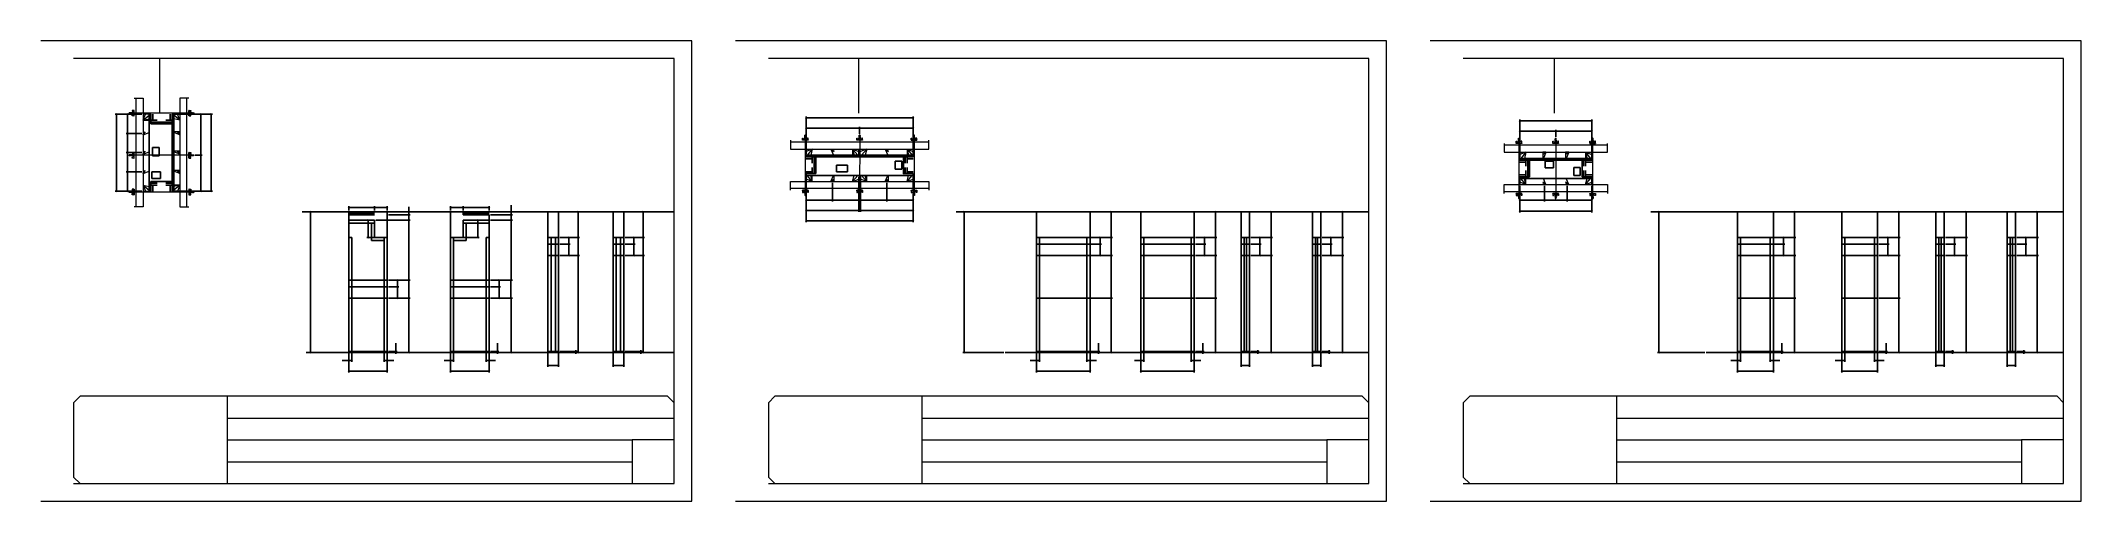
# Model space of a CAD drawing. Header units: metres. Extents: x 2743 to 7398, y 1511 to 2561.
import ezdxf

# ---------------------------------------------------------------- set-up
doc = ezdxf.new("R2010")
doc.units = ezdxf.units.M
for name, color, linetype in [('CHAPA', 7, 'Continuous'), ('COTA', 7, 'Continuous'), ('Hachura', 7, 'Continuous'), ('Madeira', 7, 'Continuous'), ('NIVEL 2° PAV.', 7, 'Continuous'), ('Nível', 7, 'Continuous'), ('Painéis', 7, 'Continuous'), ('Perfil Metálico', 7, 'Continuous'), ('SARR_2.2x7', 7, 'Continuous'), ('SARRAFO', 7, 'Continuous'), ('SARRAFO DE PRESSAO', 7, 'Continuous'), ('Texto Seção', 7, 'Continuous')]:
    doc.layers.add(name, color=color, linetype=linetype)

msp = doc.modelspace()

# ---------------------------------------------------------------- linework, layer by layer
at = {"layer": 'CHAPA', "color": 1, "lineweight": 25}
for points in [[(2994.1, 2394.4), (2990.1, 2394.4), (2990.1, 2218.4), (2994.1, 2218.4)], [(2994.1, 2394.4), (2990.1, 2394.4), (2990.1, 2218.4), (2994.1, 2218.4)], [(3042.1, 2372.4), (3042.1, 2376), (2994.1, 2376), (2994.1, 2372.4)], [(3042.1, 2372.4), (3042.1, 2376), (2994.1, 2376), (2994.1, 2372.4)], [(3042.1, 2394.4), (3046.1, 2394.4), (3046.1, 2218.4), (3042.1, 2218.4)], [(3042.1, 2394.4), (3046.1, 2394.4), (3046.1, 2218.4), (3042.1, 2218.4)], [(4488.9, 2296.5), (4488.9, 2300.5), (4732.9, 2300.5), (4732.9, 2296.5)], [(4488.9, 2296.5), (4488.9, 2300.5), (4732.9, 2300.5), (4732.9, 2296.5)], [(4510.9, 2296.5), (4507.3, 2296.5), (4507.3, 2258.5), (4510.9, 2258.5)], [(4510.9, 2296.5), (4507.3, 2296.5), (4507.3, 2258.5), (4510.9, 2258.5)], [(4714.5, 2296.5), (4710.9, 2296.5), (4710.9, 2258.5), (4714.5, 2258.5)], [(4714.5, 2296.5), (4710.9, 2296.5), (4710.9, 2258.5), (4714.5, 2258.5)], [(6117, 2289.3), (6117, 2293.3), (6281, 2293.3), (6281, 2289.3)], [(6117, 2289.3), (6117, 2293.3), (6281, 2293.3), (6281, 2289.3)], [(6139, 2289.3), (6135.4, 2289.3), (6135.4, 2251.3), (6139, 2251.3)], [(6139, 2289.3), (6135.4, 2289.3), (6135.4, 2251.3), (6139, 2251.3)], [(6262.6, 2289.3), (6259, 2289.3), (6259, 2251.3), (6262.6, 2251.3)], [(6262.6, 2289.3), (6259, 2289.3), (6259, 2251.3), (6262.6, 2251.3)], [(3042.1, 2236.8), (3042.1, 2240.4), (2994.1, 2240.4), (2994.1, 2236.8)], [(3042.1, 2236.8), (3042.1, 2240.4), (2994.1, 2240.4), (2994.1, 2236.8)], [(4488.9, 2258.5), (4488.9, 2254.5), (4732.9, 2254.5), (4732.9, 2258.5)], [(4488.9, 2258.5), (4488.9, 2254.5), (4732.9, 2254.5), (4732.9, 2258.5)], [(6117, 2251.3), (6117, 2247.3), (6281, 2247.3), (6281, 2251.3)], [(6117, 2251.3), (6117, 2247.3), (6281, 2247.3), (6281, 2251.3)]]:
    msp.add_lwpolyline(points, dxfattribs=at)
at = {"layer": 'COTA', "color": 241, "lineweight": 25}
for p, q in [((2973.1, 2394.4), (2912.5, 2394.4)), ((2915.5, 2218.4), (2915.5, 2394.4)), ((2973.1, 2394.3), (2937.4, 2394.3)), ((2940.4, 2394.3), (2940.4, 2350.3)), ((3049.1, 2394.4), (3134.5, 2394.4)), ((3083.1, 2394.4), (3110.8, 2394.4)), ((3107.8, 2394.4), (3107.8, 2300.4)), ((3131.5, 2218.4), (3131.5, 2394.4)), ((4488.9, 2303.5), (4488.9, 2388.9)), ((4732.9, 2385.9), (4488.9, 2385.9)), ((4732.9, 2303.5), (4732.9, 2388.9)), ((6117, 2296.3), (6117, 2381.7)), ((6281, 2378.7), (6117, 2378.7)), ((6281, 2296.3), (6281, 2381.7)), ((2973.1, 2350.3), (2937.4, 2350.3)), ((2973.1, 2350.3), (2937.4, 2350.3)), ((2940.4, 2350.3), (2940.4, 2306.3)), ((4488.9, 2337.5), (4488.9, 2365.2)), ((4488.9, 2362.2), (4610.9, 2362.2)), ((4610.9, 2349.3), (4610.9, 2365.2)), ((4610.9, 2349.3), (4610.9, 2365.2)), ((4732.9, 2362.2), (4610.9, 2362.2)), ((4732.9, 2337.5), (4732.9, 2365.2)), ((6117, 2330.3), (6117, 2358)), ((6117, 2355), (6199, 2355)), ((6199, 2342.1), (6199, 2358)), ((6199, 2342.1), (6199, 2358)), ((6281, 2355), (6199, 2355)), ((6281, 2330.3), (6281, 2358)), ((2973.1, 2306.3), (2937.4, 2306.3)), ((2973.1, 2306.3), (2937.4, 2306.3)), ((2940.4, 2306.3), (2940.4, 2262.3)), ((3094.9, 2300.4), (3110.8, 2300.4)), ((3094.9, 2300.4), (3110.8, 2300.4)), ((3107.8, 2218.4), (3107.8, 2300.4)), ((2973.1, 2262.3), (2937.4, 2262.3)), ((2973.1, 2262.3), (2937.4, 2262.3)), ((2940.4, 2262.3), (2940.4, 2218.3)), ((4488.9, 2251.5), (4488.9, 2171.1)), ((4488.9, 2237.5), (4488.9, 2147.9)), ((4548.9, 2237.5), (4548.9, 2194.8)), ((4548.9, 2237.5), (4548.9, 2194.8)), ((4608.9, 2251.5), (4608.9, 2171.1)), ((4608.9, 2237.5), (4608.9, 2171.1)), ((4612.9, 2237.5), (4612.9, 2171.1)), ((4613, 2251.5), (4613, 2171.1)), ((4672.9, 2237.5), (4672.9, 2194.8)), ((4672.9, 2237.5), (4672.9, 2194.8)), ((4732.9, 2237.5), (4732.9, 2147.9)), ((4733, 2251.5), (4733, 2171.1)), ((2973.1, 2218.4), (2912.5, 2218.4)), ((2973.1, 2218.3), (2937.4, 2218.3)), ((3049.1, 2218.4), (3134.5, 2218.4)), ((3083.1, 2218.4), (3110.8, 2218.4)), ((4488.9, 2217.5), (4488.9, 2194.8)), ((4488.9, 2197.8), (4548.9, 2197.8)), ((4608.9, 2197.8), (4548.9, 2197.8)), ((4608.9, 2208.5), (4608.9, 2194.8)), ((4613, 2217.5), (4613, 2194.8)), ((4613, 2197.8), (4672.9, 2197.8)), ((4733, 2197.8), (4672.9, 2197.8)), ((4733, 2208.4), (4733, 2194.8)), ((6117, 2230.3), (6117, 2169.7)), ((6117, 2230.3), (6117, 2194.7)), ((6117, 2197.7), (6173, 2197.7)), ((6173, 2230.3), (6173, 2194.7)), ((6173, 2230.3), (6173, 2194.7)), ((6173, 2197.7), (6225, 2197.7)), ((6225, 2230.3), (6225, 2194.7)), ((6225, 2230.3), (6225, 2194.7)), ((6225, 2197.7), (6281, 2197.7)), ((6281, 2230.3), (6281, 2169.7)), ((6281, 2230.3), (6281, 2194.7)), ((3445.2, 2152.6), (3445.2, 2164.6)), ((3504.2, 2171.6), (3533.2, 2171.6)), ((3533.2, 2112.6), (3533.2, 2171.6)), ((3677.5, 2112.6), (3677.5, 2171.6)), ((3677.5, 2171.6), (3706.5, 2171.6)), ((3765.5, 2152.6), (3765.5, 2164.6)), ((4488.9, 2174.1), (4608.9, 2174.1)), ((4732.9, 2150.9), (4488.9, 2150.9)), ((4608.9, 2174.1), (4605.9, 2174.1)), ((4608.9, 2174.1), (4612.9, 2174.1)), ((4612.9, 2174.1), (4615.9, 2174.1)), ((4613, 2174.1), (4733, 2174.1)), ((5014.4, 2112.6), (5014.4, 2171.6)), ((5136.4, 2171.6), (5014.4, 2171.6)), ((5136.4, 2112.6), (5136.4, 2171.6)), ((5374.3, 2171.6), (5252.3, 2171.6)), ((5252.3, 2112.6), (5252.3, 2171.6)), ((5374.3, 2112.6), (5374.3, 2171.6)), ((6281, 2172.7), (6117, 2172.7)), ((6613.4, 2112.6), (6613.4, 2171.6)), ((6695.4, 2171.6), (6613.4, 2171.6)), ((6695.4, 2112.6), (6695.4, 2171.6)), ((6933.3, 2171.6), (6851.3, 2171.6)), ((6851.3, 2112.6), (6851.3, 2171.6)), ((6933.3, 2112.6), (6933.3, 2171.6))]:
    msp.add_line(p, q, dxfattribs=at)
at = {"layer": 'COTA', "color": 0, "lineweight": 25}
for p, q in [((2917, 2392.9), (2914, 2395.9)), ((2941.9, 2392.8), (2938.9, 2395.8)), ((3109.3, 2392.9), (3106.3, 2395.9)), ((3133, 2392.9), (3130, 2395.9)), ((4490.4, 2387.4), (4487.4, 2384.4)), ((4731.4, 2384.4), (4734.4, 2387.4)), ((6118.5, 2380.2), (6115.5, 2377.2)), ((6279.5, 2377.2), (6282.5, 2380.2)), ((2938.9, 2351.8), (2941.9, 2348.8)), ((2941.9, 2348.8), (2938.9, 2351.8)), ((4490.4, 2363.7), (4487.4, 2360.7)), ((4612.4, 2363.7), (4609.4, 2360.7)), ((4609.4, 2360.7), (4612.4, 2363.7)), ((4731.4, 2360.7), (4734.4, 2363.7)), ((6118.5, 2356.5), (6115.5, 2353.5)), ((6200.5, 2356.5), (6197.5, 2353.5)), ((6197.5, 2353.5), (6200.5, 2356.5)), ((6279.5, 2353.5), (6282.5, 2356.5)), ((2938.9, 2307.8), (2941.9, 2304.8)), ((2941.9, 2304.8), (2938.9, 2307.8)), ((3109.3, 2298.9), (3106.3, 2301.9)), ((3106.3, 2301.9), (3109.3, 2298.9)), ((2938.9, 2263.8), (2941.9, 2260.8)), ((2941.9, 2260.8), (2938.9, 2263.8)), ((2914, 2219.9), (2917, 2216.9)), ((2938.9, 2219.8), (2941.9, 2216.8)), ((3106.3, 2219.9), (3109.3, 2216.9)), ((3130, 2219.9), (3133, 2216.9)), ((4490.4, 2199.3), (4487.4, 2196.3)), ((4547.4, 2196.3), (4550.4, 2199.3)), ((4550.4, 2199.3), (4547.4, 2196.3)), ((4607.4, 2196.3), (4610.4, 2199.3)), ((4614.5, 2199.3), (4611.5, 2196.3)), ((4671.4, 2196.3), (4674.4, 2199.3)), ((4674.4, 2199.3), (4671.4, 2196.3)), ((4731.5, 2196.3), (4734.5, 2199.3)), ((6118.5, 2199.2), (6115.5, 2196.2)), ((6171.5, 2196.2), (6174.5, 2199.2)), ((6174.5, 2199.2), (6171.5, 2196.2)), ((6223.5, 2196.2), (6226.5, 2199.2)), ((6226.5, 2199.2), (6223.5, 2196.2)), ((6279.5, 2196.2), (6282.5, 2199.2)), ((3446.7, 2182.5), (3443.7, 2179.5)), ((3490.8, 2151.1), (3487.8, 2154.1)), ((3502.7, 2179.5), (3505.7, 2182.5)), ((3505.7, 2182.5), (3502.7, 2179.5)), ((3531.7, 2179.5), (3534.7, 2182.5)), ((3584.1, 2163.1), (3581.1, 2166.1)), ((3584.1, 2151.1), (3581.1, 2154.1)), ((3581.1, 2154.1), (3584.1, 2151.1)), ((3679, 2182.5), (3676, 2179.5)), ((3705, 2179.5), (3708, 2182.5)), ((3708, 2182.5), (3705, 2179.5)), ((3741.6, 2151.1), (3738.6, 2154.1)), ((3764, 2179.5), (3767, 2182.5)), ((3817.4, 2170.1), (3814.4, 2173.1)), ((3817.4, 2163.1), (3814.4, 2166.1)), ((3814.4, 2166.1), (3817.4, 2163.1)), ((3817.4, 2151.1), (3814.4, 2154.1)), ((3814.4, 2154.1), (3817.4, 2151.1)), ((3970, 2170.1), (3967, 2173.1)), ((4118.8, 2170.1), (4115.8, 2173.1)), ((4490.4, 2175.6), (4487.4, 2172.6)), ((4490.4, 2152.4), (4487.4, 2149.4)), ((4607.4, 2172.6), (4610.4, 2175.6)), ((4607.4, 2172.6), (4610.4, 2175.6)), ((4614.4, 2175.6), (4611.4, 2172.6)), ((4614.5, 2175.6), (4611.5, 2172.6)), ((4731.4, 2149.4), (4734.4, 2152.4)), ((4731.5, 2172.6), (4734.5, 2175.6)), ((5186.2, 2170.1), (5183.2, 2173.1)), ((5424.2, 2170.1), (5421.2, 2173.1)), ((5551.5, 2170.1), (5548.5, 2173.1)), ((5714, 2170.1), (5711, 2173.1)), ((6118.5, 2174.2), (6115.5, 2171.2)), ((6279.5, 2171.2), (6282.5, 2174.2)), ((6745.2, 2170.1), (6742.2, 2173.1)), ((6983.2, 2170.1), (6980.2, 2173.1)), ((7136.5, 2170.1), (7133.5, 2173.1)), ((7299, 2170.1), (7296, 2173.1)), ((3487.8, 2114.1), (3490.8, 2111.1)), ((3738.6, 2114.1), (3741.6, 2111.1)), ((3967, 2114.1), (3970, 2111.1)), ((4115.8, 2114.1), (4118.8, 2111.1)), ((5183.2, 2114.1), (5186.2, 2111.1)), ((5421.2, 2114.1), (5424.2, 2111.1)), ((5548.5, 2114.1), (5551.5, 2111.1)), ((5711, 2114.1), (5714, 2111.1)), ((6742.2, 2114.1), (6745.2, 2111.1)), ((6980.2, 2114.1), (6983.2, 2111.1)), ((7133.5, 2114.1), (7136.5, 2111.1)), ((7296, 2114.1), (7299, 2111.1)), ((3970, 2070.1), (3967, 2073.1)), ((4118.8, 2070.1), (4115.8, 2073.1)), ((5186.2, 2070.1), (5183.2, 2073.1)), ((5424.2, 2070.1), (5421.2, 2073.1)), ((5551.5, 2070.1), (5548.5, 2073.1)), ((5714, 2070.1), (5711, 2073.1)), ((6745.2, 2070.1), (6742.2, 2073.1)), ((6983.2, 2070.1), (6980.2, 2073.1)), ((7136.5, 2070.1), (7133.5, 2073.1)), ((7299, 2070.1), (7296, 2073.1)), ((3581.1, 2017.1), (3584.1, 2014.1)), ((3814.4, 2017.1), (3817.4, 2014.1)), ((3584.1, 1973.1), (3581.1, 1976.1)), ((3817.4, 1973.1), (3814.4, 1976.1)), ((5186.2, 1973.1), (5183.2, 1976.1)), ((5183.2, 1976.1), (5186.2, 1973.1)), ((5424.2, 1973.1), (5421.2, 1976.1)), ((5421.2, 1976.1), (5424.2, 1973.1)), ((6745.2, 1973.1), (6742.2, 1976.1)), ((6742.2, 1976.1), (6745.2, 1973.1)), ((6983.2, 1973.1), (6980.2, 1976.1)), ((6980.2, 1976.1), (6983.2, 1973.1)), ((3446.7, 1833.6), (3443.7, 1830.6)), ((3450.7, 1830.6), (3453.7, 1833.6)), ((3527.7, 1833.6), (3524.7, 1830.6)), ((3531.7, 1830.6), (3534.7, 1833.6)), ((3551, 1854.1), (3554, 1851.1)), ((3554, 1849.1), (3551, 1852.1)), ((3581.1, 1852.1), (3584.1, 1849.1)), ((3679, 1833.6), (3676, 1830.6)), ((3683, 1830.6), (3686, 1833.6)), ((3760, 1833.6), (3757, 1830.6)), ((3764, 1830.6), (3767, 1833.6)), ((3783.2, 1854.1), (3786.2, 1851.1)), ((3786.2, 1849.1), (3783.2, 1852.1)), ((3814.4, 1852.1), (3817.4, 1849.1)), ((3901.3, 1822.3), (3898.3, 1819.3)), ((3922.3, 1819.3), (3925.3, 1822.3)), ((3961.6, 1854.1), (3964.6, 1851.1)), ((3964.6, 1849.1), (3961.6, 1852.1)), ((3967, 1852.1), (3970, 1849.1)), ((4050.1, 1822.3), (4047.1, 1819.3)), ((4071.1, 1819.3), (4074.1, 1822.3)), ((4110.4, 1854.1), (4113.4, 1851.1)), ((4113.4, 1849.1), (4110.4, 1852.1)), ((4115.8, 1852.1), (4118.8, 1849.1)), ((5015.9, 1833.6), (5012.9, 1830.6)), ((5019.9, 1830.6), (5022.9, 1833.6)), ((5130.9, 1833.6), (5127.9, 1830.6)), ((5134.9, 1830.6), (5137.9, 1833.6)), ((5154.1, 1854.1), (5157.1, 1851.1)), ((5157.1, 1849.1), (5154.1, 1852.1)), ((5183.2, 1852.1), (5186.2, 1849.1)), ((5253.8, 1833.6), (5250.8, 1830.6)), ((5257.8, 1830.6), (5260.8, 1833.6)), ((5368.8, 1833.6), (5365.8, 1830.6)), ((5372.8, 1830.6), (5375.8, 1833.6)), ((5392.1, 1854.1), (5395.1, 1851.1)), ((5395.1, 1849.1), (5392.1, 1852.1)), ((5421.2, 1852.1), (5424.2, 1849.1)), ((5482.8, 1822.3), (5479.8, 1819.3)), ((5498.8, 1819.3), (5501.8, 1822.3)), ((5517.7, 1854.1), (5520.7, 1851.1)), ((5520.7, 1849.1), (5517.7, 1852.1)), ((5548.5, 1852.1), (5551.5, 1849.1)), ((5645.3, 1822.3), (5642.3, 1819.3)), ((5661.3, 1819.3), (5664.3, 1822.3)), ((5680.2, 1854.1), (5683.2, 1851.1)), ((5683.2, 1849.1), (5680.2, 1852.1)), ((5711, 1852.1), (5714, 1849.1)), ((6614.9, 1833.6), (6611.9, 1830.6)), ((6618.9, 1830.6), (6621.9, 1833.6)), ((6689.9, 1833.6), (6686.9, 1830.6)), ((6693.9, 1830.6), (6696.9, 1833.6)), ((6713.1, 1854.1), (6716.1, 1851.1)), ((6716.1, 1849.1), (6713.1, 1852.1)), ((6742.2, 1852.1), (6745.2, 1849.1)), ((6852.8, 1833.6), (6849.8, 1830.6)), ((6856.8, 1830.6), (6859.8, 1833.6)), ((6927.8, 1833.6), (6924.8, 1830.6)), ((6931.8, 1830.6), (6934.8, 1833.6)), ((6951.1, 1854.1), (6954.1, 1851.1)), ((6954.1, 1849.1), (6951.1, 1852.1)), ((6980.2, 1852.1), (6983.2, 1849.1)), ((7067.8, 1822.3), (7064.8, 1819.3)), ((7083.8, 1819.3), (7086.8, 1822.3)), ((7102.7, 1854.1), (7105.7, 1851.1)), ((7105.7, 1849.1), (7102.7, 1852.1)), ((7133.5, 1852.1), (7136.5, 1849.1)), ((7230.3, 1822.3), (7227.3, 1819.3)), ((7246.3, 1819.3), (7249.3, 1822.3)), ((7265.2, 1854.1), (7268.2, 1851.1)), ((7268.2, 1849.1), (7265.2, 1852.1)), ((7296, 1852.1), (7299, 1849.1)), ((3446.7, 1809.5), (3443.7, 1806.5)), ((3531.7, 1806.5), (3534.7, 1809.5)), ((3679, 1809.5), (3676, 1806.5)), ((3764, 1806.5), (3767, 1809.5)), ((5015.9, 1809.5), (5012.9, 1806.5)), ((5134.9, 1806.5), (5137.9, 1809.5)), ((5253.8, 1809.5), (5250.8, 1806.5)), ((5372.8, 1806.5), (5375.8, 1809.5)), ((6614.9, 1809.5), (6611.9, 1806.5)), ((6693.9, 1806.5), (6696.9, 1809.5)), ((6852.8, 1809.5), (6849.8, 1806.5)), ((6931.8, 1806.5), (6934.8, 1809.5))]:
    msp.add_line(p, q, dxfattribs=at)
at = {"layer": 'COTA', "color": 180, "lineweight": 25}
for p, q in [((3012.5, 2317.9), (2997.5, 2317.9)), ((2997.5, 2317.9), (2997.5, 2298.9)), ((2997.5, 2298.9), (3012.5, 2298.9)), ((3012.5, 2298.9), (3012.5, 2317.9)), ((4706.9, 2286.5), (4691.9, 2286.5)), ((4691.9, 2286.5), (4691.9, 2268.5)), ((4706.9, 2268.5), (4706.9, 2286.5)), ((6193.9, 2286.8), (6174.9, 2286.8)), ((6174.9, 2286.8), (6174.9, 2271.8)), ((6193.9, 2271.8), (6193.9, 2286.8)), ((3015.6, 2262.4), (2996, 2262.4)), ((2996, 2262.4), (2996, 2247.4)), ((2996, 2247.4), (3015.6, 2247.4)), ((3015.6, 2247.4), (3015.6, 2262.4)), ((4583.4, 2277.5), (4558.4, 2277.5)), ((4558.4, 2277.5), (4558.4, 2262.5)), ((4558.4, 2262.5), (4583.4, 2262.5)), ((4583.4, 2262.5), (4583.4, 2277.5)), ((4691.9, 2268.5), (4706.9, 2268.5)), ((6174.9, 2271.8), (6193.9, 2271.8)), ((6255, 2272.3), (6240, 2272.3)), ((6240, 2272.3), (6240, 2254.3)), ((6240, 2254.3), (6255, 2254.3)), ((6255, 2254.3), (6255, 2272.3))]:
    msp.add_line(p, q, dxfattribs=at)
at = {"layer": 'COTA', "color": 4, "lineweight": 25}
for p, q in [((3445.2, 2174.6), (3445.2, 2184)), ((3504.2, 2181), (3445.2, 2181)), ((3501.2, 2152.6), (3486.3, 2152.6)), ((3489.3, 2112.6), (3489.3, 2152.6)), ((3504.2, 2174.6), (3504.2, 2184)), ((3504.2, 2174.6), (3504.2, 2184)), ((3533.2, 2181), (3504.2, 2181)), ((3507.2, 2152.6), (3585.6, 2152.6)), ((3507.2, 2152.6), (3585.6, 2152.6)), ((3533.2, 2174.6), (3533.2, 2184)), ((3536.2, 2164.6), (3585.6, 2164.6)), ((3582.6, 2164.6), (3582.6, 2182.9)), ((3582.6, 2152.6), (3582.6, 2164.6)), ((3582.6, 2015.6), (3582.6, 2152.6)), ((3677.5, 2174.6), (3677.5, 2184)), ((3706.5, 2181), (3677.5, 2181)), ((3706.5, 2174.6), (3706.5, 2184)), ((3706.5, 2174.6), (3706.5, 2184)), ((3765.5, 2181), (3706.5, 2181)), ((3709.5, 2152.6), (3743.1, 2152.6)), ((3740.1, 2112.6), (3740.1, 2152.6)), ((3765.5, 2174.6), (3765.5, 2184)), ((3768.5, 2171.6), (3818.9, 2171.6)), ((3768.5, 2164.6), (3818.9, 2164.6)), ((3768.5, 2164.6), (3818.9, 2164.6)), ((3768.5, 2152.6), (3818.9, 2152.6)), ((3768.5, 2152.6), (3818.9, 2152.6)), ((3815.9, 2171.6), (3815.9, 2186.4)), ((3815.9, 2164.6), (3815.9, 2171.6)), ((3815.9, 2152.6), (3815.9, 2164.6)), ((3815.9, 2015.6), (3815.9, 2152.6)), ((3926.8, 2171.6), (3971.5, 2171.6)), ((3968.5, 2112.6), (3968.5, 2171.6)), ((4075.6, 2171.6), (4120.3, 2171.6)), ((4117.3, 2112.6), (4117.3, 2171.6)), ((5139.4, 2171.6), (5187.7, 2171.6)), ((5184.7, 2112.6), (5184.7, 2171.6)), ((5377.3, 2171.6), (5425.7, 2171.6)), ((5422.7, 2112.6), (5422.7, 2171.6)), ((5503.3, 2171.6), (5553, 2171.6)), ((5550, 2112.6), (5550, 2171.6)), ((5665.8, 2171.6), (5715.5, 2171.6)), ((5712.5, 2112.6), (5712.5, 2171.6)), ((6698.4, 2171.6), (6746.7, 2171.6)), ((6743.7, 2112.6), (6743.7, 2171.6)), ((6936.3, 2171.6), (6984.7, 2171.6)), ((6981.7, 2112.6), (6981.7, 2171.6)), ((7088.3, 2171.6), (7138, 2171.6)), ((7135, 2112.6), (7135, 2171.6)), ((7250.8, 2171.6), (7300.5, 2171.6)), ((7297.5, 2112.6), (7297.5, 2171.6)), ((3501.2, 2112.6), (3486.3, 2112.6)), ((3709.5, 2112.6), (3743.1, 2112.6)), ((3926.8, 2112.6), (3971.5, 2112.6)), ((4075.6, 2112.6), (4120.3, 2112.6)), ((5139.4, 2112.6), (5187.7, 2112.6)), ((5377.3, 2112.6), (5425.7, 2112.6)), ((5503.3, 2112.6), (5553, 2112.6)), ((5665.8, 2112.6), (5715.5, 2112.6)), ((6698.4, 2112.6), (6746.7, 2112.6)), ((6936.3, 2112.6), (6984.7, 2112.6)), ((7088.3, 2112.6), (7138, 2112.6)), ((7250.8, 2112.6), (7300.5, 2112.6)), ((3926.8, 2071.6), (3971.5, 2071.6)), ((3968.5, 1850.6), (3968.5, 2071.6)), ((4075.6, 2071.6), (4120.3, 2071.6)), ((4117.3, 1850.6), (4117.3, 2071.6)), ((5139.4, 2071.6), (5187.7, 2071.6)), ((5184.7, 1974.6), (5184.7, 2071.6)), ((5377.3, 2071.6), (5425.7, 2071.6)), ((5422.7, 1974.6), (5422.7, 2071.6)), ((5503.3, 2071.6), (5553, 2071.6)), ((5550, 1850.6), (5550, 2071.6)), ((5665.8, 2071.6), (5715.5, 2071.6)), ((5712.5, 1850.6), (5712.5, 2071.6)), ((6698.4, 2071.6), (6746.7, 2071.6)), ((6743.7, 1974.6), (6743.7, 2071.6)), ((6936.3, 2071.6), (6984.7, 2071.6)), ((6981.7, 1974.6), (6981.7, 2071.6)), ((7088.3, 2071.6), (7138, 2071.6)), ((7135, 1850.6), (7135, 2071.6)), ((7250.8, 2071.6), (7300.5, 2071.6)), ((7297.5, 1850.6), (7297.5, 2071.6)), ((3536.2, 2015.6), (3585.6, 2015.6)), ((3768.5, 2015.6), (3818.9, 2015.6)), ((3536.2, 1974.6), (3585.6, 1974.6)), ((3582.6, 1850.6), (3582.6, 1974.6)), ((3768.5, 1974.6), (3818.9, 1974.6)), ((3815.9, 1850.6), (3815.9, 1974.6)), ((5139.4, 1974.6), (5187.7, 1974.6)), ((5177.2, 1974.6), (5187.7, 1974.6)), ((5184.7, 1850.6), (5184.7, 1974.6)), ((5377.3, 1974.6), (5425.7, 1974.6)), ((5415.2, 1974.6), (5425.7, 1974.6)), ((5422.7, 1850.6), (5422.7, 1974.6)), ((6698.4, 1974.6), (6746.7, 1974.6)), ((6736.2, 1974.6), (6746.7, 1974.6)), ((6743.7, 1850.6), (6743.7, 1974.6)), ((6936.3, 1974.6), (6984.7, 1974.6)), ((6974.2, 1974.6), (6984.7, 1974.6)), ((6981.7, 1850.6), (6981.7, 1974.6)), ((3552.5, 1852.6), (3552.5, 1871.4)), ((3784.7, 1852.6), (3784.7, 1871.4)), ((5155.6, 1852.6), (5155.6, 1871.4)), ((5393.6, 1852.6), (5393.6, 1871.4)), ((6714.6, 1852.6), (6714.6, 1871.4)), ((6952.6, 1852.6), (6952.6, 1871.4)), ((3445.2, 1832.1), (3430.5, 1832.1)), ((3445.2, 1849.6), (3445.2, 1805)), ((3445.2, 1847.6), (3445.2, 1829.1)), ((3452.2, 1832.1), (3445.2, 1832.1)), ((3452.2, 1849.6), (3452.2, 1829.1)), ((3526.2, 1849.6), (3526.2, 1829.1)), ((3526.2, 1832.1), (3533.2, 1832.1)), ((3533.2, 1849.6), (3533.2, 1805)), ((3533.2, 1847.6), (3533.2, 1829.1)), ((3533.2, 1832.1), (3548, 1832.1)), ((3536.2, 1852.6), (3555.5, 1852.6)), ((3536.2, 1850.6), (3555.5, 1850.6)), ((3536.2, 1850.6), (3585.6, 1850.6)), ((3552.5, 1850.6), (3552.5, 1852.6)), ((3552.5, 1850.6), (3552.5, 1847.6)), ((3677.5, 1832.1), (3662.7, 1832.1)), ((3677.5, 1849.6), (3677.5, 1805)), ((3677.5, 1847.6), (3677.5, 1829.1)), ((3684.5, 1832.1), (3677.5, 1832.1)), ((3684.5, 1849.6), (3684.5, 1829.1)), ((3758.5, 1849.6), (3758.5, 1829.1)), ((3758.5, 1832.1), (3765.5, 1832.1)), ((3765.5, 1849.6), (3765.5, 1805)), ((3765.5, 1847.6), (3765.5, 1829.1)), ((3765.5, 1832.1), (3780.2, 1832.1)), ((3768.5, 1852.6), (3787.7, 1852.6)), ((3768.5, 1850.6), (3787.7, 1850.6)), ((3768.5, 1850.6), (3818.9, 1850.6)), ((3784.7, 1850.6), (3784.7, 1852.6)), ((3784.7, 1850.6), (3784.7, 1847.6)), ((3899.8, 1849.6), (3899.8, 1817.8)), ((3899.8, 1820.8), (3923.8, 1820.8)), ((3923.8, 1849.6), (3923.8, 1817.8)), ((3926.8, 1852.6), (3966.1, 1852.6)), ((3926.8, 1850.6), (3966.1, 1850.6)), ((3926.8, 1850.6), (3971.5, 1850.6)), ((3963.1, 1852.6), (3963.1, 1855.6)), ((3963.1, 1850.6), (3963.1, 1852.6)), ((3963.1, 1850.6), (3963.1, 1847.6)), ((4048.6, 1849.6), (4048.6, 1817.8)), ((4048.6, 1820.8), (4072.6, 1820.8)), ((4072.6, 1849.6), (4072.6, 1817.8)), ((4075.6, 1852.6), (4114.9, 1852.6)), ((4075.6, 1850.6), (4114.9, 1850.6)), ((4075.6, 1850.6), (4120.3, 1850.6)), ((4111.9, 1852.6), (4111.9, 1855.6)), ((4111.9, 1850.6), (4111.9, 1852.6)), ((4111.9, 1850.6), (4111.9, 1847.6)), ((5014.4, 1832.1), (4999.6, 1832.1)), ((5014.4, 1849.6), (5014.4, 1805)), ((5014.4, 1847.6), (5014.4, 1829.1)), ((5021.4, 1832.1), (5014.4, 1832.1)), ((5021.4, 1849.6), (5021.4, 1829.1)), ((5129.4, 1849.6), (5129.4, 1829.1)), ((5129.4, 1832.1), (5136.4, 1832.1)), ((5136.4, 1849.6), (5136.4, 1805)), ((5136.4, 1847.6), (5136.4, 1829.1)), ((5136.4, 1832.1), (5151.1, 1832.1)), ((5139.4, 1852.6), (5158.6, 1852.6)), ((5139.4, 1850.6), (5158.6, 1850.6)), ((5139.4, 1850.6), (5187.7, 1850.6)), ((5155.6, 1850.6), (5155.6, 1852.6)), ((5155.6, 1850.6), (5155.6, 1847.6)), ((5252.3, 1832.1), (5237.6, 1832.1)), ((5252.3, 1849.6), (5252.3, 1805)), ((5252.3, 1847.6), (5252.3, 1829.1)), ((5259.3, 1832.1), (5252.3, 1832.1)), ((5259.3, 1849.6), (5259.3, 1829.1)), ((5367.3, 1849.6), (5367.3, 1829.1)), ((5367.3, 1832.1), (5374.3, 1832.1)), ((5374.3, 1849.6), (5374.3, 1805)), ((5374.3, 1847.6), (5374.3, 1829.1)), ((5374.3, 1832.1), (5389, 1832.1)), ((5377.3, 1852.6), (5396.6, 1852.6)), ((5377.3, 1850.6), (5396.6, 1850.6)), ((5377.3, 1850.6), (5425.7, 1850.6)), ((5393.6, 1850.6), (5393.6, 1852.6)), ((5393.6, 1850.6), (5393.6, 1847.6)), ((5481.3, 1849.6), (5481.3, 1817.8)), ((5481.3, 1820.8), (5500.3, 1820.8)), ((5500.3, 1849.6), (5500.3, 1817.8)), ((5503.3, 1852.6), (5522.2, 1852.6)), ((5503.3, 1850.6), (5522.2, 1850.6)), ((5503.3, 1850.6), (5553, 1850.6)), ((5519.2, 1852.6), (5519.2, 1855.6)), ((5519.2, 1850.6), (5519.2, 1852.6)), ((5519.2, 1850.6), (5519.2, 1847.6)), ((5643.8, 1849.6), (5643.8, 1817.8)), ((5643.8, 1820.8), (5662.8, 1820.8)), ((5662.8, 1849.6), (5662.8, 1817.8)), ((5665.8, 1852.6), (5684.7, 1852.6)), ((5665.8, 1850.6), (5684.7, 1850.6)), ((5665.8, 1850.6), (5715.5, 1850.6)), ((5681.7, 1852.6), (5681.7, 1855.6)), ((5681.7, 1850.6), (5681.7, 1852.6)), ((5681.7, 1850.6), (5681.7, 1847.6)), ((6613.4, 1832.1), (6598.6, 1832.1)), ((6613.4, 1849.6), (6613.4, 1805)), ((6613.4, 1847.6), (6613.4, 1829.1)), ((6620.4, 1832.1), (6613.4, 1832.1)), ((6620.4, 1849.6), (6620.4, 1829.1)), ((6688.4, 1849.6), (6688.4, 1829.1)), ((6688.4, 1832.1), (6695.4, 1832.1)), ((6695.4, 1849.6), (6695.4, 1805)), ((6695.4, 1847.6), (6695.4, 1829.1)), ((6695.4, 1832.1), (6710.1, 1832.1)), ((6698.4, 1852.6), (6717.6, 1852.6)), ((6698.4, 1850.6), (6717.6, 1850.6)), ((6698.4, 1850.6), (6746.7, 1850.6)), ((6714.6, 1850.6), (6714.6, 1852.6)), ((6714.6, 1850.6), (6714.6, 1847.6)), ((6851.3, 1832.1), (6836.6, 1832.1)), ((6851.3, 1849.6), (6851.3, 1805)), ((6851.3, 1847.6), (6851.3, 1829.1)), ((6858.3, 1832.1), (6851.3, 1832.1)), ((6858.3, 1849.6), (6858.3, 1829.1)), ((6926.3, 1849.6), (6926.3, 1829.1)), ((6926.3, 1832.1), (6933.3, 1832.1)), ((6933.3, 1849.6), (6933.3, 1805)), ((6933.3, 1847.6), (6933.3, 1829.1)), ((6933.3, 1832.1), (6948, 1832.1)), ((6936.3, 1852.6), (6955.6, 1852.6)), ((6936.3, 1850.6), (6955.6, 1850.6)), ((6936.3, 1850.6), (6984.7, 1850.6)), ((6952.6, 1850.6), (6952.6, 1852.6)), ((6952.6, 1850.6), (6952.6, 1847.6)), ((7066.3, 1849.6), (7066.3, 1817.8)), ((7066.3, 1820.8), (7085.3, 1820.8)), ((7085.3, 1849.6), (7085.3, 1817.8)), ((7088.3, 1852.6), (7107.2, 1852.6)), ((7088.3, 1850.6), (7107.2, 1850.6)), ((7088.3, 1850.6), (7138, 1850.6)), ((7104.2, 1852.6), (7104.2, 1855.6)), ((7104.2, 1850.6), (7104.2, 1852.6)), ((7104.2, 1850.6), (7104.2, 1847.6)), ((7228.8, 1849.6), (7228.8, 1817.8)), ((7228.8, 1820.8), (7247.8, 1820.8)), ((7247.8, 1849.6), (7247.8, 1817.8)), ((7250.8, 1852.6), (7269.7, 1852.6)), ((7250.8, 1850.6), (7269.7, 1850.6)), ((7250.8, 1850.6), (7300.5, 1850.6)), ((7266.7, 1852.6), (7266.7, 1855.6)), ((7266.7, 1850.6), (7266.7, 1852.6)), ((7266.7, 1850.6), (7266.7, 1847.6)), ((3533.2, 1808), (3445.2, 1808)), ((3677.5, 1808), (3765.5, 1808)), ((5136.4, 1808), (5014.4, 1808)), ((5374.3, 1808), (5252.3, 1808)), ((6695.4, 1808), (6613.4, 1808)), ((6933.3, 1808), (6851.3, 1808))]:
    msp.add_line(p, q, dxfattribs=at)
at = {"layer": 'COTA', "color": 241, "lineweight": 25}
for points in [[(3923.8, 2112.6), (3923.8, 2171.6), (3899.8, 2171.6), (3899.8, 2112.6)], [(4072.6, 2112.6), (4072.6, 2171.6), (4048.6, 2171.6), (4048.6, 2112.6)], [(5500.3, 2112.6), (5500.3, 2171.6), (5481.3, 2171.6), (5481.3, 2112.6)], [(5662.8, 2112.6), (5662.8, 2171.6), (5643.8, 2171.6), (5643.8, 2112.6)], [(7085.3, 2112.6), (7085.3, 2171.6), (7066.3, 2171.6), (7066.3, 2112.6)], [(7247.8, 2112.6), (7247.8, 2171.6), (7228.8, 2171.6), (7228.8, 2112.6)]]:
    msp.add_lwpolyline(points, dxfattribs=at)
at = {"layer": 'Hachura', "color": 0, "lineweight": 9}
for p, q in [((2944.6, 2397.4), (2944.3, 2397.1)), ((2944.3, 2397.1), (2944.3, 2395.8)), ((2944.6, 2395.5), (2944.3, 2395.8)), ((2944.9, 2397.4), (2944.6, 2397.4)), ((2944.6, 2395.5), (2944.6, 2397.4)), ((2945.2, 2395.5), (2944.6, 2396.7)), ((2945.2, 2395.4), (2944.6, 2396.5)), ((2944.6, 2396), (2944.9, 2395.3)), ((2944.6, 2395.7), (2944.7, 2395.5)), ((2944.9, 2397.4), (2945.9, 2395.5)), ((2944.9, 2397.4), (2945.9, 2395.5)), ((2945, 2397.5), (2946.1, 2395.3)), ((2946.3, 2395.4), (2945.2, 2397.5)), ((2945.2, 2395.5), (2945.9, 2395.5)), ((2946.1, 2397.4), (2945.4, 2397.4)), ((2946.4, 2395.5), (2945.4, 2397.4)), ((2946.1, 2397.4), (2947, 2395.5)), ((2946.2, 2397.5), (2947.2, 2395.3)), ((2947.5, 2395.4), (2946.4, 2397.5)), ((2947, 2395.5), (2946.4, 2395.5)), ((2947.2, 2397.4), (2946.6, 2397.4)), ((2947.6, 2395.5), (2946.6, 2397.4)), ((2946.8, 2397.4), (2946.6, 2397.4)), ((2947.2, 2397.4), (2948.2, 2395.5)), ((2947.3, 2397.5), (2948.4, 2395.3)), ((2948.6, 2395.4), (2947.6, 2397.5)), ((2947.8, 2395.5), (2947.6, 2395.5)), ((2948.4, 2397.4), (2947.7, 2397.4)), ((2948.7, 2395.5), (2947.7, 2397.4)), ((2947.8, 2395.5), (2948.2, 2395.5)), ((2948.4, 2397.4), (2949.4, 2395.5)), ((2949.4, 2396.2), (2948.7, 2397.5)), ((2948.7, 2395.5), (2949.4, 2395.5)), ((2949.4, 2396.5), (2948.9, 2397.4)), ((2949.4, 2397.4), (2948.9, 2397.4)), ((2949.4, 2394.7), (2949.4, 2398)), ((2949.4, 2394.7), (2949.4, 2398)), ((2949.4, 2398), (2952.6, 2398)), ((2949.4, 2397), (2952.6, 2397)), ((2949.4, 2395.5), (2952.6, 2395.5)), ((2952.6, 2394.7), (2949.4, 2394.7)), ((2956.1, 2402.8), (2950.9, 2402.8)), ((2950.9, 2402.8), (2950.9, 2401.1)), ((2950.9, 2401.1), (2953.1, 2400.6)), ((2950.9, 2391.6), (2953.1, 2392.2)), ((2950.9, 2389.9), (2950.9, 2391.6)), ((2955.2, 2389.9), (2950.9, 2389.9)), ((2952.6, 2398.3), (2952.6, 2394.4)), ((2955.2, 2398.3), (2952.6, 2398.3)), ((2952.6, 2394.4), (2952.6, 2394.7)), ((2952.6, 2394.4), (2952.6, 2394.7)), ((2952.6, 2394.4), (2955.2, 2394.4)), ((2955.2, 2396.7), (2953.2, 2396.7)), ((2953.2, 2396.2), (2955.2, 2396.2)), ((2953.4, 2400.2), (2953.4, 2398.3)), ((2953.4, 2392.5), (2953.4, 2394.4)), ((2955.1, 2402.7), (2956.1, 2402.7)), ((2955.1, 2402.5), (2956.1, 2402.5)), ((2955.1, 2402.1), (2956.1, 2402.1)), ((2955.1, 2401.7), (2956.1, 2401.7)), ((2955.1, 2400.8), (2956.1, 2400.8)), ((2955.1, 2399.4), (2956.1, 2399.4)), ((2955.1, 2393.3), (2956.1, 2393.3)), ((2955.1, 2391.9), (2956.1, 2391.9)), ((2955.1, 2391.1), (2956.1, 2391.1)), ((2955.1, 2390.6), (2956.1, 2390.6)), ((2955.1, 2390.3), (2956.1, 2390.3)), ((2955.1, 2390), (2956.1, 2390)), ((2955.2, 2402.8), (2955.2, 2389.9)), ((2955.2, 2402.8), (2955.2, 2397.7)), ((2955.2, 2396.4), (2955.2, 2398.3)), ((2955.2, 2397.7), (2955.2, 2397)), ((2955.2, 2396.4), (2956.1, 2396.4)), ((2955.2, 2389.9), (2956.1, 2389.9)), ((2955.5, 2397.3), (2955.3, 2397.3)), ((2955.3, 2395.4), (2955.7, 2395.4)), ((2955.9, 2397.3), (2955.5, 2397.3)), ((2956.1, 2389.9), (2956.1, 2402.8)), ((2956.1, 2390.9), (2956.1, 2398.7)), ((3080.1, 2389.9), (3080.1, 2402.8)), ((3080.1, 2402.8), (3085.2, 2402.8)), ((3081, 2402.7), (3080.1, 2402.7)), ((3081, 2402.5), (3080.1, 2402.5)), ((3081, 2402.1), (3080.1, 2402.1)), ((3081, 2401.7), (3080.1, 2401.7)), ((3081, 2400.8), (3080.1, 2400.8)), ((3081, 2399.4), (3080.1, 2399.4)), ((3080.1, 2390.9), (3080.1, 2398.7)), ((3081, 2396.4), (3080.1, 2396.4)), ((3081, 2393.3), (3080.1, 2393.3)), ((3081, 2391.9), (3080.1, 2391.9)), ((3081, 2391.1), (3080.1, 2391.1)), ((3081, 2390.6), (3080.1, 2390.6)), ((3081, 2390.3), (3080.1, 2390.3)), ((3081, 2390), (3080.1, 2390)), ((3081, 2389.9), (3080.1, 2389.9)), ((3080.2, 2397.3), (3080.7, 2397.3)), ((3080.8, 2395.4), (3080.4, 2395.4)), ((3080.7, 2397.3), (3080.9, 2397.3)), ((3081, 2402.8), (3081, 2389.9)), ((3081, 2402.8), (3081, 2397.7)), ((3081, 2396.4), (3081, 2398.3)), ((3081, 2398.3), (3083.6, 2398.3)), ((3081, 2397.7), (3081, 2397)), ((3081, 2396.7), (3083, 2396.7)), ((3083, 2396.2), (3081, 2396.2)), ((3083.6, 2394.4), (3081, 2394.4)), ((3081, 2389.9), (3085.2, 2389.9)), ((3082.8, 2400.2), (3082.8, 2398.3)), ((3082.8, 2392.5), (3082.8, 2394.4)), ((3085.2, 2401.1), (3083, 2400.6)), ((3085.2, 2391.6), (3083, 2392.2)), ((3083.6, 2398.3), (3083.6, 2394.4)), ((3086.8, 2398), (3083.6, 2398)), ((3086.8, 2397), (3083.6, 2397)), ((3086.8, 2395.5), (3083.6, 2395.5)), ((3083.6, 2394.7), (3086.8, 2394.7)), ((3083.6, 2394.4), (3083.6, 2394.7)), ((3083.6, 2394.4), (3083.6, 2394.7)), ((3085.2, 2402.8), (3085.2, 2401.1)), ((3085.2, 2389.9), (3085.2, 2391.6)), ((3086.7, 2394.7), (3086.7, 2398)), ((3086.8, 2394.7), (3086.8, 2398)), ((3086.8, 2396.2), (3087.4, 2397.5)), ((3087.7, 2397.4), (3086.8, 2395.5)), ((3086.8, 2396.5), (3087.2, 2397.4)), ((3086.8, 2397.4), (3087.2, 2397.4)), ((3087.4, 2395.5), (3086.8, 2395.5)), ((3087.4, 2395.5), (3088.4, 2397.4)), ((3087.5, 2395.4), (3088.6, 2397.5)), ((3088.8, 2397.5), (3087.7, 2395.3)), ((3087.7, 2397.4), (3088.4, 2397.4)), ((3088.9, 2397.4), (3087.9, 2395.5)), ((3088.4, 2395.5), (3087.9, 2395.5)), ((3088.4, 2395.5), (3088.6, 2395.5)), ((3088.6, 2395.5), (3089.5, 2397.4)), ((3088.7, 2395.4), (3089.7, 2397.5)), ((3090, 2397.5), (3088.9, 2395.3)), ((3088.9, 2397.4), (3089.5, 2397.4)), ((3090.1, 2397.4), (3089.1, 2395.5)), ((3089.1, 2395.5), (3089.7, 2395.5)), ((3089.3, 2397.4), (3089.5, 2397.4)), ((3089.7, 2395.5), (3090.7, 2397.4)), ((3089.8, 2395.4), (3090.9, 2397.5)), ((3091.1, 2397.5), (3090.1, 2395.3)), ((3090.1, 2397.4), (3090.7, 2397.4)), ((3091.2, 2397.4), (3090.3, 2395.5)), ((3091.2, 2397.4), (3090.3, 2395.5)), ((3090.9, 2395.5), (3090.3, 2395.5)), ((3090.9, 2395.5), (3091.5, 2396.7)), ((3091, 2395.4), (3091.5, 2396.5)), ((3091.2, 2397.4), (3091.5, 2397.4)), ((3091.5, 2396), (3091.2, 2395.3)), ((3091.5, 2395.7), (3091.4, 2395.5)), ((3091.5, 2397.4), (3091.9, 2397.1)), ((3091.5, 2395.5), (3091.5, 2397.4)), ((3091.5, 2395.5), (3091.9, 2395.8)), ((3091.9, 2397.1), (3091.9, 2395.8)), ((4480.5, 2334.5), (4480.5, 2339.6)), ((4480.5, 2339.6), (4482.2, 2339.6)), ((4480.5, 2335.4), (4493.4, 2335.4)), ((4480.5, 2335.4), (4485.7, 2335.4)), ((4493.4, 2334.5), (4480.5, 2334.5)), ((4480.6, 2335.4), (4480.6, 2334.5)), ((4480.8, 2335.4), (4480.8, 2334.5)), ((4481.2, 2335.4), (4481.2, 2334.5)), ((4481.6, 2335.4), (4481.6, 2334.5)), ((4482.2, 2339.6), (4482.8, 2337.4)), ((4482.5, 2335.4), (4482.5, 2334.5)), ((4483.1, 2337.2), (4485, 2337.2)), ((4483.9, 2335.4), (4483.9, 2334.5)), ((4492.4, 2334.5), (4484.6, 2334.5)), ((4485, 2338), (4488.9, 2338)), ((4485, 2335.4), (4485, 2338)), ((4486.9, 2335.4), (4485, 2335.4)), ((4488.6, 2341.2), (4485.3, 2341.2)), ((4485.3, 2341.2), (4485.3, 2338)), ((4488.6, 2341.1), (4485.3, 2341.1)), ((4485.7, 2335.4), (4486.3, 2335.4)), ((4485.8, 2345.5), (4488, 2344.5)), ((4487.9, 2344.2), (4485.8, 2345.3)), ((4485.8, 2344.4), (4488, 2343.3)), ((4487.9, 2343.1), (4485.8, 2344.1)), ((4485.8, 2343.2), (4488, 2342.1)), ((4487.9, 2341.9), (4485.8, 2343)), ((4487.1, 2341.2), (4485.8, 2341.8)), ((4485.9, 2346), (4486.2, 2346.3)), ((4485.9, 2345.6), (4485.9, 2346)), ((4487.8, 2346), (4485.9, 2346)), ((4485.9, 2345.6), (4487.8, 2344.7)), ((4485.9, 2345.6), (4487.8, 2344.7)), ((4485.9, 2344.5), (4485.9, 2345.1)), ((4487.8, 2344.2), (4485.9, 2345.1)), ((4485.9, 2344.5), (4487.8, 2343.5)), ((4485.9, 2343.3), (4485.9, 2344)), ((4487.8, 2343), (4485.9, 2344)), ((4485.9, 2343.7), (4485.9, 2344)), ((4485.9, 2343.3), (4487.8, 2342.3)), ((4485.9, 2342.2), (4485.9, 2342.8)), ((4487.8, 2341.8), (4485.9, 2342.8)), ((4485.9, 2342.2), (4487.8, 2341.2)), ((4486.8, 2341.2), (4485.9, 2341.6)), ((4485.9, 2341.2), (4485.9, 2341.6)), ((4486, 2335.1), (4486, 2335.3)), ((4486, 2334.6), (4486, 2335.1)), ((4486.2, 2346.3), (4487.5, 2346.3)), ((4486.3, 2341.2), (4486.3, 2338)), ((4487.8, 2345.3), (4486.6, 2346)), ((4486.6, 2335.4), (4486.6, 2337.4)), ((4487.9, 2345.4), (4486.8, 2346)), ((4486.9, 2335.4), (4486.9, 2334.5)), ((4487.1, 2337.4), (4487.1, 2335.4)), ((4487.3, 2346), (4488, 2345.6)), ((4487.8, 2346), (4487.5, 2346.3)), ((4487.6, 2346), (4487.8, 2345.8)), ((4487.8, 2345.3), (4487.8, 2344.7)), ((4487.8, 2343.5), (4487.8, 2344.2)), ((4487.8, 2342.8), (4487.8, 2343)), ((4487.8, 2342.8), (4487.8, 2342.3)), ((4487.8, 2341.8), (4487.8, 2341.2)), ((4487.8, 2341.2), (4487.8, 2338)), ((4487.9, 2335.3), (4487.9, 2334.8)), ((4488.6, 2338), (4488.6, 2341.2)), ((4488.9, 2338), (4488.6, 2338)), ((4488.9, 2338), (4488.6, 2338)), ((4488.9, 2338), (4488.9, 2335.4)), ((4490.8, 2337.2), (4488.9, 2337.2)), ((4490, 2335.4), (4490, 2334.5)), ((4491.7, 2339.6), (4491.1, 2337.4)), ((4491.4, 2335.4), (4491.4, 2334.5)), ((4493.4, 2339.6), (4491.7, 2339.6)), ((4492.2, 2335.4), (4492.2, 2334.5)), ((4492.7, 2335.4), (4492.7, 2334.5)), ((4493, 2335.4), (4493, 2334.5)), ((4493.3, 2335.4), (4493.3, 2334.5)), ((4493.4, 2335.4), (4493.4, 2339.6)), ((4493.4, 2335.4), (4493.4, 2334.5)), ((4604.5, 2334.5), (4604.5, 2339.6)), ((4604.5, 2339.6), (4606.2, 2339.6)), ((4604.5, 2335.4), (4617.4, 2335.4)), ((4604.5, 2335.4), (4609.7, 2335.4)), ((4617.4, 2334.5), (4604.5, 2334.5)), ((4604.6, 2335.4), (4604.6, 2334.5)), ((4604.9, 2335.4), (4604.9, 2334.5)), ((4605.2, 2335.4), (4605.2, 2334.5)), ((4605.7, 2335.4), (4605.7, 2334.5)), ((4606.2, 2339.6), (4606.8, 2337.4)), ((4606.5, 2335.4), (4606.5, 2334.5)), ((4607.1, 2337.2), (4609, 2337.2)), ((4607.9, 2335.4), (4607.9, 2334.5)), ((4616.4, 2334.5), (4608.6, 2334.5)), ((4609, 2337.9), (4612.9, 2337.9)), ((4609, 2335.4), (4609, 2337.9)), ((4611, 2335.4), (4609, 2335.4)), ((4612.6, 2341.2), (4609.3, 2341.2)), ((4609.3, 2341.2), (4609.3, 2337.9)), ((4612.6, 2341.1), (4609.3, 2341.1)), ((4609.7, 2335.4), (4610.3, 2335.4)), ((4609.8, 2345.5), (4612, 2344.4)), ((4612, 2344.2), (4609.8, 2345.3)), ((4609.8, 2344.4), (4612, 2343.3)), ((4612, 2343), (4609.8, 2344.1)), ((4609.8, 2343.2), (4612, 2342.1)), ((4612, 2341.9), (4609.8, 2343)), ((4611.1, 2341.2), (4609.8, 2341.8)), ((4609.9, 2345.9), (4610.2, 2346.3)), ((4609.9, 2345.6), (4609.9, 2345.9)), ((4611.9, 2345.9), (4609.9, 2345.9)), ((4609.9, 2345.6), (4611.9, 2344.6)), ((4609.9, 2345.6), (4611.9, 2344.6)), ((4609.9, 2344.5), (4609.9, 2345.1)), ((4611.9, 2344.1), (4609.9, 2345.1)), ((4609.9, 2344.5), (4611.9, 2343.5)), ((4609.9, 2343.3), (4609.9, 2343.9)), ((4611.9, 2343), (4609.9, 2343.9)), ((4609.9, 2343.7), (4609.9, 2343.9)), ((4609.9, 2343.3), (4611.9, 2342.3)), ((4609.9, 2342.1), (4609.9, 2342.8)), ((4611.9, 2341.8), (4609.9, 2342.8)), ((4609.9, 2342.1), (4611.9, 2341.2)), ((4610.8, 2341.2), (4609.9, 2341.6)), ((4609.9, 2341.2), (4609.9, 2341.6)), ((4610, 2335), (4610, 2335.3)), ((4610, 2334.6), (4610, 2335)), ((4610.2, 2346.3), (4611.5, 2346.3)), ((4610.3, 2341.2), (4610.3, 2337.9)), ((4611.9, 2345.3), (4610.6, 2345.9)), ((4610.6, 2335.4), (4610.6, 2337.4)), ((4612, 2345.4), (4610.8, 2345.9)), ((4610.9, 2335.4), (4610.9, 2334.5)), ((4611.2, 2337.4), (4611.2, 2335.4)), ((4611.3, 2345.9), (4612, 2345.6)), ((4611.9, 2345.9), (4611.5, 2346.3)), ((4611.6, 2345.9), (4611.9, 2345.8)), ((4611.9, 2345.3), (4611.9, 2344.6)), ((4611.9, 2343.5), (4611.9, 2344.1)), ((4611.9, 2342.8), (4611.9, 2343)), ((4611.9, 2342.8), (4611.9, 2342.3)), ((4611.9, 2341.8), (4611.9, 2341.2)), ((4611.9, 2341.2), (4611.9, 2337.9)), ((4611.9, 2335.2), (4611.9, 2334.8)), ((4612.6, 2337.9), (4612.6, 2341.2)), ((4612.9, 2337.9), (4612.6, 2337.9)), ((4612.9, 2337.9), (4612.6, 2337.9)), ((4612.9, 2337.9), (4612.9, 2335.4)), ((4614.8, 2337.2), (4612.9, 2337.2)), ((4614, 2335.4), (4614, 2334.5)), ((4615.7, 2339.6), (4615.1, 2337.4)), ((4615.4, 2335.4), (4615.4, 2334.5)), ((4617.4, 2339.6), (4615.7, 2339.6)), ((4616.3, 2335.4), (4616.3, 2334.5)), ((4616.7, 2335.4), (4616.7, 2334.5)), ((4617.1, 2335.4), (4617.1, 2334.5)), ((4617.3, 2335.4), (4617.3, 2334.5)), ((4617.4, 2335.4), (4617.4, 2339.6)), ((4617.4, 2335.4), (4617.4, 2334.5)), ((4728.5, 2335.4), (4728.5, 2339.6)), ((4728.5, 2339.6), (4730.2, 2339.6)), ((4741.4, 2335.4), (4728.5, 2335.4)), ((4728.5, 2335.4), (4728.5, 2334.5)), ((4728.5, 2334.5), (4741.4, 2334.5)), ((4728.6, 2335.4), (4728.6, 2334.5)), ((4728.8, 2335.4), (4728.8, 2334.5)), ((4729.2, 2335.4), (4729.2, 2334.5)), ((4729.5, 2334.5), (4737.3, 2334.5)), ((4729.6, 2335.4), (4729.6, 2334.5)), ((4730.2, 2339.6), (4730.8, 2337.4)), ((4730.5, 2335.4), (4730.5, 2334.5)), ((4731.1, 2337.2), (4733, 2337.2)), ((4731.9, 2335.4), (4731.9, 2334.5)), ((4736.9, 2338), (4733, 2338)), ((4733, 2338), (4733, 2335.4)), ((4733, 2338), (4733.3, 2338)), ((4733, 2338), (4733.3, 2338)), ((4733.3, 2341.2), (4736.6, 2341.2)), ((4733.3, 2338), (4733.3, 2341.2)), ((4733.3, 2341.1), (4736.6, 2341.1)), ((4734.6, 2346), (4733.9, 2345.6)), ((4733.9, 2345.4), (4735.1, 2346)), ((4736.1, 2345.5), (4733.9, 2344.5)), ((4733.9, 2344.2), (4736.1, 2345.3)), ((4736.1, 2344.4), (4733.9, 2343.3)), ((4733.9, 2343.1), (4736.1, 2344.1)), ((4736.1, 2343.2), (4733.9, 2342.1)), ((4733.9, 2341.9), (4736.1, 2343)), ((4734, 2346), (4734.4, 2346.3)), ((4734.3, 2346), (4734, 2345.8)), ((4734, 2345.3), (4735.3, 2346)), ((4734, 2346), (4736, 2346)), ((4736, 2345.6), (4734, 2344.7)), ((4736, 2345.6), (4734, 2344.7)), ((4734, 2345.3), (4734, 2344.7)), ((4734, 2344.2), (4736, 2345.1)), ((4736, 2344.5), (4734, 2343.5)), ((4734, 2343.5), (4734, 2344.2)), ((4734, 2343), (4736, 2344)), ((4736, 2343.3), (4734, 2342.3)), ((4734, 2342.8), (4734, 2343)), ((4734, 2342.8), (4734, 2342.3)), ((4734, 2341.8), (4736, 2342.8)), ((4736, 2342.2), (4734, 2341.2)), ((4734, 2341.8), (4734, 2341.2)), ((4734, 2341.2), (4734, 2338)), ((4734, 2335.3), (4734, 2334.8)), ((4735.7, 2346.3), (4734.4, 2346.3)), ((4734.7, 2337.4), (4734.7, 2335.4)), ((4734.8, 2341.2), (4736.1, 2341.8)), ((4734.9, 2335.4), (4736.9, 2335.4)), ((4735, 2335.4), (4735, 2334.5)), ((4735.1, 2341.2), (4736, 2341.6)), ((4735.3, 2335.4), (4735.3, 2337.4)), ((4735.6, 2341.2), (4735.6, 2338)), ((4736.2, 2335.4), (4735.6, 2335.4)), ((4736, 2346), (4735.7, 2346.3)), ((4735.9, 2335.1), (4735.9, 2335.3)), ((4735.9, 2334.6), (4735.9, 2335.1)), ((4736, 2345.6), (4736, 2346)), ((4736, 2344.5), (4736, 2345.1)), ((4736, 2343.3), (4736, 2344)), ((4736, 2343.7), (4736, 2344)), ((4736, 2342.2), (4736, 2342.8)), ((4736, 2341.2), (4736, 2341.6)), ((4741.4, 2335.4), (4736.2, 2335.4)), ((4736.6, 2341.2), (4736.6, 2338)), ((4736.9, 2335.4), (4736.9, 2338)), ((4738.8, 2337.2), (4736.9, 2337.2)), ((4738, 2335.4), (4738, 2334.5)), ((4739.7, 2339.6), (4739.1, 2337.4)), ((4739.4, 2335.4), (4739.4, 2334.5)), ((4741.4, 2339.6), (4739.7, 2339.6)), ((4740.2, 2335.4), (4740.2, 2334.5)), ((4740.7, 2335.4), (4740.7, 2334.5)), ((4741, 2335.4), (4741, 2334.5)), ((4741.3, 2335.4), (4741.3, 2334.5)), ((4741.4, 2334.5), (4741.4, 2339.6)), ((6108.5, 2332.5), (6110.2, 2332.5)), ((6108.5, 2327.3), (6108.5, 2332.4)), ((6108.5, 2328.2), (6121.4, 2328.2)), ((6108.5, 2328.2), (6113.7, 2328.2)), ((6108.7, 2328.2), (6108.7, 2327.3)), ((6108.9, 2328.2), (6108.9, 2327.3)), ((6109.2, 2328.2), (6109.2, 2327.3)), ((6109.7, 2328.2), (6109.7, 2327.3)), ((6110.2, 2332.5), (6110.8, 2330.3)), ((6110.5, 2328.2), (6110.5, 2327.3)), ((6111.1, 2330), (6113, 2330)), ((6111.9, 2328.2), (6111.9, 2327.3)), ((6113, 2330.8), (6116.9, 2330.8)), ((6113, 2328.2), (6113, 2330.8)), ((6115, 2328.2), (6113, 2328.2)), ((6116.6, 2334), (6113.3, 2334)), ((6116.6, 2334), (6113.3, 2334)), ((6113.3, 2334), (6113.3, 2330.8)), ((6113.7, 2328.2), (6114.3, 2328.2)), ((6116, 2337.1), (6113.8, 2338.1)), ((6116, 2335.9), (6113.8, 2337)), ((6116, 2334.7), (6113.8, 2335.8)), ((6115.1, 2334), (6113.8, 2334.7)), ((6113.9, 2338.8), (6114.3, 2339.1)), ((6113.9, 2338.5), (6113.9, 2338.8)), ((6115.9, 2338.8), (6113.9, 2338.8)), ((6113.9, 2338.5), (6115.9, 2337.5)), ((6113.9, 2338.5), (6115.9, 2337.5)), ((6113.9, 2338.4), (6116, 2337.3)), ((6113.9, 2337.3), (6113.9, 2338)), ((6115.9, 2337), (6113.9, 2338)), ((6113.9, 2337.3), (6115.9, 2336.3)), ((6113.9, 2337.2), (6116, 2336.1)), ((6113.9, 2336.1), (6113.9, 2336.8)), ((6115.9, 2335.8), (6113.9, 2336.8)), ((6113.9, 2336.6), (6113.9, 2336.8)), ((6113.9, 2336.1), (6115.9, 2335.2)), ((6113.9, 2336.1), (6116, 2335)), ((6113.9, 2335), (6113.9, 2335.6)), ((6115.9, 2334.7), (6113.9, 2335.6)), ((6113.9, 2335), (6115.9, 2334)), ((6114.8, 2334), (6113.9, 2334.5)), ((6113.9, 2334), (6113.9, 2334.5)), ((6114, 2327.9), (6114, 2328.1)), ((6114, 2327.5), (6114, 2327.9)), ((6114.3, 2339.1), (6115.5, 2339.1)), ((6114.3, 2334), (6114.3, 2330.8)), ((6115.9, 2338.1), (6114.6, 2338.8)), ((6114.7, 2328.2), (6114.7, 2330.2)), ((6116, 2338.2), (6114.8, 2338.8)), ((6115, 2328.2), (6115, 2327.3)), ((6115.2, 2330.2), (6115.2, 2328.2)), ((6115.4, 2338.8), (6116, 2338.5)), ((6115.9, 2338.8), (6115.5, 2339.1)), ((6115.6, 2338.8), (6115.9, 2338.7)), ((6115.9, 2338.1), (6115.9, 2337.5)), ((6115.9, 2336.3), (6115.9, 2337)), ((6115.9, 2335.6), (6115.9, 2335.8)), ((6115.9, 2335.6), (6115.9, 2335.2)), ((6115.9, 2334.7), (6115.9, 2334)), ((6115.9, 2334), (6115.9, 2330.8)), ((6115.9, 2328.1), (6115.9, 2327.7)), ((6116.6, 2330.8), (6116.6, 2334)), ((6116.9, 2330.8), (6116.6, 2330.8)), ((6116.9, 2330.8), (6116.6, 2330.8)), ((6116.9, 2330.8), (6116.9, 2328.2)), ((6118.8, 2330), (6116.9, 2330)), ((6118, 2328.2), (6118, 2327.3)), ((6119.7, 2332.5), (6119.2, 2330.3)), ((6119.4, 2328.2), (6119.4, 2327.3)), ((6121.4, 2332.5), (6119.7, 2332.5)), ((6120.3, 2328.2), (6120.3, 2327.3)), ((6120.7, 2328.2), (6120.7, 2327.3)), ((6121.1, 2328.2), (6121.1, 2327.3)), ((6121.3, 2328.2), (6121.3, 2327.3)), ((6121.4, 2328.2), (6121.4, 2332.5)), ((6121.4, 2328.2), (6121.4, 2327.3)), ((6192.5, 2332.5), (6194.2, 2332.5)), ((6192.5, 2327.3), (6192.5, 2332.4)), ((6192.5, 2328.2), (6205.4, 2328.2)), ((6192.5, 2328.2), (6197.7, 2328.2)), ((6192.7, 2328.2), (6192.7, 2327.3)), ((6192.9, 2328.2), (6192.9, 2327.3)), ((6193.2, 2328.2), (6193.2, 2327.3)), ((6193.7, 2328.2), (6193.7, 2327.3)), ((6194.2, 2332.5), (6194.8, 2330.3)), ((6194.5, 2328.2), (6194.5, 2327.3)), ((6195.1, 2330), (6197, 2330)), ((6195.9, 2328.2), (6195.9, 2327.3)), ((6197, 2330.8), (6200.9, 2330.8)), ((6197, 2328.2), (6197, 2330.8)), ((6199, 2328.2), (6197, 2328.2)), ((6200.6, 2334), (6197.3, 2334)), ((6200.6, 2334), (6197.3, 2334)), ((6197.3, 2334), (6197.3, 2330.8)), ((6197.7, 2328.2), (6198.3, 2328.2)), ((6200, 2337.1), (6197.8, 2338.1)), ((6200, 2335.9), (6197.8, 2337)), ((6200, 2334.7), (6197.8, 2335.8)), ((6199.1, 2334), (6197.8, 2334.7)), ((6197.9, 2338.8), (6198.3, 2339.1)), ((6197.9, 2338.5), (6197.9, 2338.8)), ((6199.9, 2338.8), (6197.9, 2338.8)), ((6197.9, 2338.5), (6199.9, 2337.5)), ((6197.9, 2338.5), (6199.9, 2337.5)), ((6197.9, 2338.4), (6200, 2337.3)), ((6197.9, 2337.3), (6197.9, 2338)), ((6199.9, 2337), (6197.9, 2338)), ((6197.9, 2337.3), (6199.9, 2336.3)), ((6197.9, 2337.2), (6200, 2336.1)), ((6197.9, 2336.1), (6197.9, 2336.8)), ((6199.9, 2335.8), (6197.9, 2336.8)), ((6197.9, 2336.6), (6197.9, 2336.8)), ((6197.9, 2336.1), (6199.9, 2335.2)), ((6197.9, 2336.1), (6200, 2335)), ((6197.9, 2335), (6197.9, 2335.6)), ((6199.9, 2334.7), (6197.9, 2335.6)), ((6197.9, 2335), (6199.9, 2334)), ((6198.8, 2334), (6197.9, 2334.5)), ((6197.9, 2334), (6197.9, 2334.5)), ((6198, 2327.9), (6198, 2328.1)), ((6198, 2327.5), (6198, 2327.9)), ((6198.3, 2339.1), (6199.5, 2339.1)), ((6198.3, 2334), (6198.3, 2330.8)), ((6199.9, 2338.1), (6198.6, 2338.8)), ((6198.7, 2328.2), (6198.7, 2330.2)), ((6200, 2338.2), (6198.8, 2338.8)), ((6199, 2328.2), (6199, 2327.3)), ((6199.2, 2330.2), (6199.2, 2328.2)), ((6199.4, 2338.8), (6200, 2338.5)), ((6199.9, 2338.8), (6199.5, 2339.1)), ((6199.6, 2338.8), (6199.9, 2338.7)), ((6199.9, 2338.1), (6199.9, 2337.5)), ((6199.9, 2336.3), (6199.9, 2337)), ((6199.9, 2335.6), (6199.9, 2335.8)), ((6199.9, 2335.6), (6199.9, 2335.2)), ((6199.9, 2334.7), (6199.9, 2334)), ((6199.9, 2334), (6199.9, 2330.8)), ((6199.9, 2328.1), (6199.9, 2327.7)), ((6200.6, 2330.8), (6200.6, 2334)), ((6200.9, 2330.8), (6200.6, 2330.8)), ((6200.9, 2330.8), (6200.6, 2330.8)), ((6200.9, 2330.8), (6200.9, 2328.2)), ((6202.8, 2330), (6200.9, 2330)), ((6202, 2328.2), (6202, 2327.3)), ((6203.7, 2332.5), (6203.2, 2330.3)), ((6203.4, 2328.2), (6203.4, 2327.3)), ((6205.4, 2332.5), (6203.7, 2332.5)), ((6204.3, 2328.2), (6204.3, 2327.3)), ((6204.7, 2328.2), (6204.7, 2327.3)), ((6205.1, 2328.2), (6205.1, 2327.3)), ((6205.3, 2328.2), (6205.3, 2327.3)), ((6205.4, 2328.2), (6205.4, 2332.5)), ((6205.4, 2328.2), (6205.4, 2327.3)), ((6276.5, 2328.2), (6276.5, 2332.5)), ((6276.5, 2332.5), (6278.2, 2332.5)), ((6289.4, 2328.2), (6276.5, 2328.2)), ((6276.5, 2328.2), (6276.5, 2327.3)), ((6276.7, 2328.2), (6276.7, 2327.3)), ((6276.9, 2328.2), (6276.9, 2327.3)), ((6277.2, 2328.2), (6277.2, 2327.3)), ((6277.7, 2328.2), (6277.7, 2327.3)), ((6278.2, 2332.5), (6278.8, 2330.3)), ((6278.5, 2328.2), (6278.5, 2327.3)), ((6279.1, 2330), (6281, 2330)), ((6279.9, 2328.2), (6279.9, 2327.3)), ((6284.9, 2330.8), (6281, 2330.8)), ((6281, 2330.8), (6281, 2328.2)), ((6281, 2330.8), (6281.3, 2330.8)), ((6281, 2330.8), (6281.3, 2330.8)), ((6281.3, 2334), (6284.6, 2334)), ((6281.3, 2334), (6284.6, 2334)), ((6281.3, 2330.8), (6281.3, 2334)), ((6282.6, 2338.8), (6281.9, 2338.5)), ((6284.1, 2338.4), (6281.9, 2337.3)), ((6284.1, 2337.2), (6281.9, 2336.1)), ((6284.1, 2336.1), (6281.9, 2335)), ((6282, 2338.2), (6283.1, 2338.8)), ((6282, 2337.1), (6284.1, 2338.1)), ((6282, 2335.9), (6284.1, 2337)), ((6282, 2334.7), (6284.1, 2335.8)), ((6282, 2328.1), (6282, 2327.7)), ((6282.1, 2338.8), (6282.4, 2339.1)), ((6282.3, 2338.8), (6282.1, 2338.7)), ((6282.1, 2338.1), (6283.4, 2338.8)), ((6282.1, 2338.8), (6284, 2338.8)), ((6284, 2338.5), (6282.1, 2337.5)), ((6284, 2338.5), (6282.1, 2337.5)), ((6282.1, 2338.1), (6282.1, 2337.5)), ((6282.1, 2337), (6284, 2338)), ((6284, 2337.3), (6282.1, 2336.3)), ((6282.1, 2336.3), (6282.1, 2337)), ((6282.1, 2335.8), (6284, 2336.8)), ((6284, 2336.1), (6282.1, 2335.2)), ((6282.1, 2335.6), (6282.1, 2335.8)), ((6282.1, 2335.6), (6282.1, 2335.2)), ((6282.1, 2334.7), (6284, 2335.6)), ((6284, 2335), (6282.1, 2334)), ((6282.1, 2334.7), (6282.1, 2334)), ((6282.1, 2334), (6282.1, 2330.8)), ((6283.7, 2339.1), (6282.4, 2339.1)), ((6282.8, 2334), (6284.1, 2334.7)), ((6282.8, 2330.2), (6282.8, 2328.2)), ((6283, 2328.2), (6284.9, 2328.2)), ((6283, 2328.2), (6283, 2327.3)), ((6283.1, 2334), (6284, 2334.5)), ((6283.3, 2328.2), (6283.3, 2330.2)), ((6283.6, 2334), (6283.6, 2330.8)), ((6284.3, 2328.2), (6283.6, 2328.2)), ((6284, 2338.8), (6283.7, 2339.1)), ((6283.9, 2327.9), (6283.9, 2328.1)), ((6283.9, 2327.5), (6283.9, 2327.9)), ((6284, 2338.5), (6284, 2338.8)), ((6284, 2337.3), (6284, 2338)), ((6284, 2336.1), (6284, 2336.8)), ((6284, 2336.6), (6284, 2336.8)), ((6284, 2335), (6284, 2335.6)), ((6284, 2334), (6284, 2334.5)), ((6289.4, 2328.2), (6284.3, 2328.2)), ((6284.6, 2334), (6284.6, 2330.8)), ((6284.9, 2328.2), (6284.9, 2330.8)), ((6286.8, 2330), (6284.9, 2330)), ((6286, 2328.2), (6286, 2327.3)), ((6287.7, 2332.5), (6287.2, 2330.3)), ((6287.4, 2328.2), (6287.4, 2327.3)), ((6289.4, 2332.5), (6287.7, 2332.5)), ((6288.3, 2328.2), (6288.3, 2327.3)), ((6288.7, 2328.2), (6288.7, 2327.3)), ((6289.1, 2328.2), (6289.1, 2327.3)), ((6289.3, 2328.2), (6289.3, 2327.3)), ((6289.4, 2327.3), (6289.4, 2332.4)), ((2944.6, 2301.4), (2944.3, 2301.1)), ((2944.3, 2301.1), (2944.3, 2299.8)), ((2944.6, 2299.5), (2944.3, 2299.8)), ((2944.9, 2301.4), (2944.6, 2301.4)), ((2944.6, 2299.5), (2944.6, 2301.4)), ((2945.2, 2299.5), (2944.6, 2300.7)), ((2945.2, 2299.4), (2944.6, 2300.5)), ((2944.6, 2300), (2944.9, 2299.3)), ((2944.6, 2299.7), (2944.7, 2299.5)), ((2944.9, 2301.4), (2945.9, 2299.5)), ((2944.9, 2301.4), (2945.9, 2299.5)), ((2945, 2301.5), (2946.1, 2299.3)), ((2946.3, 2299.4), (2945.2, 2301.5)), ((2945.2, 2299.5), (2945.9, 2299.5)), ((2946.1, 2301.4), (2945.4, 2301.4)), ((2946.4, 2299.5), (2945.4, 2301.4)), ((2946.1, 2301.4), (2947, 2299.5)), ((2946.2, 2301.5), (2947.2, 2299.3)), ((2947.5, 2299.4), (2946.4, 2301.5)), ((2947, 2299.5), (2946.4, 2299.5)), ((2947.2, 2301.4), (2946.6, 2301.4)), ((2947.6, 2299.5), (2946.6, 2301.4)), ((2946.8, 2301.4), (2946.6, 2301.4)), ((2947.2, 2301.4), (2948.2, 2299.5)), ((2947.3, 2301.5), (2948.4, 2299.3)), ((2948.6, 2299.4), (2947.6, 2301.5)), ((2947.8, 2299.5), (2947.6, 2299.5)), ((2948.4, 2301.4), (2947.7, 2301.4)), ((2948.7, 2299.5), (2947.7, 2301.4)), ((2947.8, 2299.5), (2948.2, 2299.5)), ((2948.4, 2301.4), (2949.4, 2299.5)), ((2949.4, 2300.2), (2948.7, 2301.5)), ((2948.7, 2299.5), (2949.4, 2299.5)), ((2949.4, 2300.5), (2948.9, 2301.4)), ((2949.4, 2301.4), (2948.9, 2301.4)), ((2949.4, 2298.7), (2949.4, 2302)), ((2949.4, 2298.7), (2949.4, 2302)), ((2949.4, 2302), (2952.6, 2302)), ((2949.4, 2301), (2952.6, 2301)), ((2949.4, 2299.5), (2952.6, 2299.5)), ((2952.6, 2298.7), (2949.4, 2298.7)), ((2956.1, 2306.8), (2950.9, 2306.8)), ((2950.9, 2306.8), (2950.9, 2305.1)), ((2950.9, 2305.1), (2953.1, 2304.6)), ((2950.9, 2295.6), (2953.1, 2296.2)), ((2950.9, 2293.9), (2950.9, 2295.6)), ((2955.2, 2293.9), (2950.9, 2293.9)), ((2952.6, 2302.3), (2952.6, 2298.4)), ((2955.2, 2302.3), (2952.6, 2302.3)), ((2952.6, 2298.4), (2952.6, 2298.7)), ((2952.6, 2298.4), (2952.6, 2298.7)), ((2952.6, 2298.4), (2955.2, 2298.4)), ((2955.2, 2300.7), (2953.2, 2300.7)), ((2953.2, 2300.2), (2955.2, 2300.2)), ((2953.4, 2304.2), (2953.4, 2302.3)), ((2953.4, 2296.5), (2953.4, 2298.4)), ((2955.1, 2306.7), (2956.1, 2306.7)), ((2955.1, 2306.5), (2956.1, 2306.5)), ((2955.1, 2306.1), (2956.1, 2306.1)), ((2955.1, 2305.7), (2956.1, 2305.7)), ((2955.1, 2304.8), (2956.1, 2304.8)), ((2955.1, 2303.4), (2956.1, 2303.4)), ((2955.1, 2297.3), (2956.1, 2297.3)), ((2955.1, 2295.9), (2956.1, 2295.9)), ((2955.1, 2295.1), (2956.1, 2295.1)), ((2955.1, 2294.6), (2956.1, 2294.6)), ((2955.1, 2294.3), (2956.1, 2294.3)), ((2955.1, 2294), (2956.1, 2294)), ((2955.2, 2306.8), (2955.2, 2293.9)), ((2955.2, 2306.8), (2955.2, 2301.7)), ((2955.2, 2300.4), (2955.2, 2302.3)), ((2955.2, 2301.7), (2955.2, 2301)), ((2955.2, 2300.4), (2956.1, 2300.4)), ((2955.2, 2293.9), (2956.1, 2293.9)), ((2955.5, 2301.3), (2955.3, 2301.3)), ((2955.3, 2299.4), (2955.7, 2299.4)), ((2955.9, 2301.3), (2955.5, 2301.3)), ((2956.1, 2293.9), (2956.1, 2306.8)), ((2956.1, 2294.9), (2956.1, 2302.7)), ((3080.1, 2293.9), (3080.1, 2306.8)), ((3080.1, 2306.8), (3085.2, 2306.8)), ((3081, 2306.7), (3080.1, 2306.7)), ((3081, 2306.5), (3080.1, 2306.5)), ((3081, 2306.1), (3080.1, 2306.1)), ((3081, 2305.7), (3080.1, 2305.7)), ((3081, 2304.8), (3080.1, 2304.8)), ((3081, 2303.4), (3080.1, 2303.4)), ((3080.1, 2294.9), (3080.1, 2302.7)), ((3081, 2300.4), (3080.1, 2300.4)), ((3081, 2297.3), (3080.1, 2297.3)), ((3081, 2295.9), (3080.1, 2295.9)), ((3081, 2295.1), (3080.1, 2295.1)), ((3081, 2294.6), (3080.1, 2294.6)), ((3081, 2294.3), (3080.1, 2294.3)), ((3081, 2294), (3080.1, 2294)), ((3081, 2293.9), (3080.1, 2293.9)), ((3080.2, 2301.3), (3080.7, 2301.3)), ((3080.8, 2299.4), (3080.4, 2299.4)), ((3080.7, 2301.3), (3080.9, 2301.3)), ((3081, 2306.8), (3081, 2293.9)), ((3081, 2306.8), (3081, 2301.7)), ((3081, 2300.4), (3081, 2302.3)), ((3081, 2302.3), (3083.6, 2302.3)), ((3081, 2301.7), (3081, 2301)), ((3081, 2300.7), (3083, 2300.7)), ((3083, 2300.2), (3081, 2300.2)), ((3083.6, 2298.4), (3081, 2298.4)), ((3081, 2293.9), (3085.2, 2293.9)), ((3082.8, 2304.2), (3082.8, 2302.3)), ((3082.8, 2296.5), (3082.8, 2298.4)), ((3085.2, 2305.1), (3083, 2304.6)), ((3085.2, 2295.6), (3083, 2296.2)), ((3083.6, 2302.3), (3083.6, 2298.4)), ((3086.8, 2302), (3083.6, 2302)), ((3086.8, 2301), (3083.6, 2301)), ((3086.8, 2299.5), (3083.6, 2299.5)), ((3083.6, 2298.7), (3086.8, 2298.7)), ((3083.6, 2298.4), (3083.6, 2298.7)), ((3083.6, 2298.4), (3083.6, 2298.7)), ((3085.2, 2306.8), (3085.2, 2305.1)), ((3085.2, 2293.9), (3085.2, 2295.6)), ((3086.7, 2298.7), (3086.7, 2302)), ((3086.8, 2298.7), (3086.8, 2302)), ((3086.8, 2300.2), (3087.4, 2301.5)), ((3087.7, 2301.4), (3086.8, 2299.5)), ((3086.8, 2300.5), (3087.2, 2301.4)), ((3086.8, 2301.4), (3087.2, 2301.4)), ((3087.4, 2299.5), (3086.8, 2299.5)), ((3087.4, 2299.5), (3088.4, 2301.4)), ((3087.5, 2299.4), (3088.6, 2301.5)), ((3088.8, 2301.5), (3087.7, 2299.3)), ((3087.7, 2301.4), (3088.4, 2301.4)), ((3088.9, 2301.4), (3087.9, 2299.5)), ((3088.4, 2299.5), (3087.9, 2299.5)), ((3088.4, 2299.5), (3088.6, 2299.5)), ((3088.6, 2299.5), (3089.5, 2301.4)), ((3088.7, 2299.4), (3089.7, 2301.5)), ((3090, 2301.5), (3088.9, 2299.3)), ((3088.9, 2301.4), (3089.5, 2301.4)), ((3090.1, 2301.4), (3089.1, 2299.5)), ((3089.1, 2299.5), (3089.7, 2299.5)), ((3089.3, 2301.4), (3089.5, 2301.4)), ((3089.7, 2299.5), (3090.7, 2301.4)), ((3089.8, 2299.4), (3090.9, 2301.5)), ((3091.1, 2301.5), (3090.1, 2299.3)), ((3090.1, 2301.4), (3090.7, 2301.4)), ((3091.2, 2301.4), (3090.3, 2299.5)), ((3091.2, 2301.4), (3090.3, 2299.5)), ((3090.9, 2299.5), (3090.3, 2299.5)), ((3090.9, 2299.5), (3091.5, 2300.7)), ((3091, 2299.4), (3091.5, 2300.5)), ((3091.2, 2301.4), (3091.5, 2301.4)), ((3091.5, 2300), (3091.2, 2299.3)), ((3091.5, 2299.7), (3091.4, 2299.5)), ((3091.5, 2301.4), (3091.9, 2301.1)), ((3091.5, 2299.5), (3091.5, 2301.4)), ((3091.5, 2299.5), (3091.9, 2299.8)), ((3091.9, 2301.1), (3091.9, 2299.8)), ((6121.4, 2327.3), (6108.5, 2327.3)), ((6120.5, 2327.3), (6112.6, 2327.3)), ((6205.4, 2327.3), (6192.5, 2327.3)), ((6204.5, 2327.3), (6196.6, 2327.3)), ((6276.5, 2327.3), (6289.4, 2327.3)), ((6277.5, 2327.3), (6285.3, 2327.3)), ((2944.6, 2217.3), (2944.3, 2216.9)), ((2944.3, 2215.6), (2944.3, 2216.9)), ((2944.6, 2215.3), (2944.3, 2215.6)), ((2944.6, 2216.7), (2944.9, 2217.4)), ((2945.2, 2217.4), (2944.6, 2216.2)), ((2944.6, 2217), (2944.7, 2217.3)), ((2945.2, 2217.3), (2944.6, 2216)), ((2944.6, 2217.3), (2944.6, 2215.3)), ((2944.9, 2215.3), (2944.6, 2215.3)), ((2944.9, 2215.3), (2945.9, 2217.3)), ((2944.9, 2215.3), (2945.9, 2217.3)), ((2945, 2215.3), (2946.1, 2217.4)), ((2946.3, 2217.4), (2945.2, 2215.2)), ((2945.2, 2217.3), (2945.9, 2217.3)), ((2946.4, 2217.3), (2945.4, 2215.3)), ((2946.1, 2215.3), (2945.4, 2215.3)), ((2946.1, 2215.3), (2947, 2217.3)), ((2946.2, 2215.3), (2947.2, 2217.4)), ((2947.5, 2217.4), (2946.4, 2215.2)), ((2947, 2217.3), (2946.4, 2217.3)), ((2947.6, 2217.3), (2946.6, 2215.3)), ((2947.2, 2215.3), (2946.6, 2215.3)), ((2946.8, 2215.3), (2946.6, 2215.3)), ((2947.2, 2215.3), (2948.2, 2217.3)), ((2947.3, 2215.3), (2948.4, 2217.4)), ((2948.6, 2217.4), (2947.6, 2215.2)), ((2947.8, 2217.3), (2947.6, 2217.3)), ((2948.7, 2217.3), (2947.7, 2215.3)), ((2948.4, 2215.3), (2947.7, 2215.3)), ((2947.8, 2217.3), (2948.2, 2217.3)), ((2948.4, 2215.3), (2949.4, 2217.3)), ((2948.7, 2217.3), (2949.4, 2217.3)), ((2949.4, 2216.5), (2948.7, 2215.2)), ((2949.4, 2216.2), (2948.9, 2215.3)), ((2949.4, 2215.3), (2948.9, 2215.3)), ((2949.4, 2218), (2949.4, 2214.7)), ((2949.4, 2218), (2949.4, 2214.7)), ((2952.6, 2218), (2949.4, 2218)), ((2949.4, 2217.3), (2952.6, 2217.3)), ((2949.4, 2215.7), (2952.6, 2215.7)), ((2949.4, 2214.7), (2952.6, 2214.7)), ((2955.2, 2222.8), (2950.9, 2222.8)), ((2950.9, 2222.8), (2950.9, 2221.1)), ((2950.9, 2221.1), (2953.1, 2220.5)), ((2950.9, 2211.6), (2953.1, 2212.2)), ((2950.9, 2209.9), (2950.9, 2211.6)), ((2956.1, 2209.9), (2950.9, 2209.9)), ((2952.6, 2214.4), (2952.6, 2218.3)), ((2952.6, 2218.3), (2955.2, 2218.3)), ((2952.6, 2218.3), (2952.6, 2218)), ((2952.6, 2218.3), (2952.6, 2218)), ((2955.2, 2214.4), (2952.6, 2214.4)), ((2953.2, 2216.6), (2955.2, 2216.6)), ((2955.2, 2216), (2953.2, 2216)), ((2953.4, 2220.2), (2953.4, 2218.3)), ((2953.4, 2212.5), (2953.4, 2214.4)), ((2955.1, 2222.7), (2956.1, 2222.7)), ((2955.1, 2222.5), (2956.1, 2222.5)), ((2955.1, 2222.1), (2956.1, 2222.1)), ((2955.1, 2221.7), (2956.1, 2221.7)), ((2955.1, 2220.8), (2956.1, 2220.8)), ((2955.1, 2219.4), (2956.1, 2219.4)), ((2955.1, 2213.3), (2956.1, 2213.3)), ((2955.1, 2211.9), (2956.1, 2211.9)), ((2955.1, 2211.1), (2956.1, 2211.1)), ((2955.1, 2210.6), (2956.1, 2210.6)), ((2955.1, 2210.3), (2956.1, 2210.3)), ((2955.1, 2210), (2956.1, 2210)), ((2955.2, 2209.9), (2955.2, 2222.8)), ((2955.2, 2222.8), (2956.1, 2222.8)), ((2955.2, 2216.4), (2955.2, 2214.4)), ((2955.2, 2216.4), (2956.1, 2216.4)), ((2955.2, 2215.1), (2955.2, 2215.7)), ((2955.2, 2209.9), (2955.2, 2215.1)), ((2955.3, 2217.3), (2955.7, 2217.3)), ((2955.5, 2215.4), (2955.3, 2215.4)), ((2955.9, 2215.4), (2955.5, 2215.4)), ((2956.1, 2222.8), (2956.1, 2209.9)), ((2956.1, 2221.9), (2956.1, 2214)), ((3080.1, 2222.8), (3080.1, 2209.9)), ((3081, 2222.8), (3080.1, 2222.8)), ((3081, 2222.7), (3080.1, 2222.7)), ((3081, 2222.5), (3080.1, 2222.5)), ((3081, 2222.1), (3080.1, 2222.1)), ((3080.1, 2221.9), (3080.1, 2214)), ((3081, 2221.7), (3080.1, 2221.7)), ((3081, 2220.8), (3080.1, 2220.8)), ((3081, 2219.4), (3080.1, 2219.4)), ((3081, 2216.4), (3080.1, 2216.4)), ((3081, 2213.3), (3080.1, 2213.3)), ((3081, 2211.9), (3080.1, 2211.9)), ((3081, 2211.1), (3080.1, 2211.1)), ((3081, 2210.6), (3080.1, 2210.6)), ((3081, 2210.3), (3080.1, 2210.3)), ((3081, 2210), (3080.1, 2210)), ((3080.1, 2209.9), (3085.2, 2209.9)), ((3080.2, 2215.4), (3080.7, 2215.4)), ((3080.8, 2217.3), (3080.4, 2217.3)), ((3080.7, 2215.4), (3080.9, 2215.4)), ((3081, 2209.9), (3081, 2222.8)), ((3081, 2222.8), (3085.2, 2222.8)), ((3083.6, 2218.3), (3081, 2218.3)), ((3083, 2216.6), (3081, 2216.6)), ((3081, 2216.4), (3081, 2214.4)), ((3081, 2216), (3083, 2216)), ((3081, 2215.1), (3081, 2215.7)), ((3081, 2209.9), (3081, 2215.1)), ((3081, 2214.4), (3083.6, 2214.4)), ((3082.8, 2220.2), (3082.8, 2218.3)), ((3082.8, 2212.5), (3082.8, 2214.4)), ((3085.2, 2221.1), (3083, 2220.5)), ((3085.2, 2211.6), (3083, 2212.2)), ((3083.6, 2214.4), (3083.6, 2218.3)), ((3083.6, 2218.3), (3083.6, 2218)), ((3083.6, 2218.3), (3083.6, 2218)), ((3083.6, 2218), (3086.8, 2218)), ((3086.8, 2217.3), (3083.6, 2217.3)), ((3086.8, 2215.7), (3083.6, 2215.7)), ((3086.8, 2214.7), (3083.6, 2214.7)), ((3085.2, 2222.8), (3085.2, 2221.1)), ((3085.2, 2209.9), (3085.2, 2211.6)), ((3086.7, 2218), (3086.7, 2214.7)), ((3086.8, 2218), (3086.8, 2214.7)), ((3087.4, 2217.3), (3086.8, 2217.3)), ((3087.7, 2215.3), (3086.8, 2217.3)), ((3086.8, 2216.5), (3087.4, 2215.2)), ((3086.8, 2216.2), (3087.2, 2215.3)), ((3086.8, 2215.3), (3087.2, 2215.3)), ((3087.4, 2217.3), (3088.4, 2215.3)), ((3087.5, 2217.4), (3088.6, 2215.2)), ((3088.8, 2215.3), (3087.7, 2217.4)), ((3087.7, 2215.3), (3088.4, 2215.3)), ((3088.4, 2217.3), (3087.9, 2217.3)), ((3088.9, 2215.3), (3087.9, 2217.3)), ((3088.4, 2217.3), (3088.6, 2217.3)), ((3088.6, 2217.3), (3089.5, 2215.3)), ((3088.7, 2217.4), (3089.7, 2215.2)), ((3090, 2215.3), (3088.9, 2217.4)), ((3088.9, 2215.3), (3089.5, 2215.3)), ((3089.1, 2217.3), (3089.7, 2217.3)), ((3090.1, 2215.3), (3089.1, 2217.3)), ((3089.3, 2215.3), (3089.5, 2215.3)), ((3089.7, 2217.3), (3090.7, 2215.3)), ((3089.8, 2217.4), (3090.9, 2215.2)), ((3091.1, 2215.3), (3090.1, 2217.4)), ((3090.1, 2215.3), (3090.7, 2215.3)), ((3091.2, 2215.3), (3090.3, 2217.3)), ((3090.9, 2217.3), (3090.3, 2217.3)), ((3091.2, 2215.3), (3090.3, 2217.3)), ((3090.9, 2217.3), (3091.5, 2216)), ((3091, 2217.4), (3091.5, 2216.2)), ((3091.5, 2216.7), (3091.2, 2217.4)), ((3091.2, 2215.3), (3091.5, 2215.3)), ((3091.5, 2217), (3091.4, 2217.3)), ((3091.5, 2217.3), (3091.9, 2216.9)), ((3091.5, 2217.3), (3091.5, 2215.3)), ((3091.5, 2215.3), (3091.9, 2215.6)), ((3091.9, 2215.6), (3091.9, 2216.9)), ((4493.4, 2220.5), (4480.5, 2220.5)), ((4480.5, 2220.5), (4480.5, 2215.3)), ((4480.5, 2219.6), (4493.4, 2219.6)), ((4480.5, 2219.6), (4485.7, 2219.6)), ((4480.5, 2215.3), (4482.2, 2215.3)), ((4480.6, 2219.6), (4480.6, 2220.5)), ((4480.8, 2219.6), (4480.8, 2220.5)), ((4481.2, 2219.6), (4481.2, 2220.5)), ((4481.6, 2219.6), (4481.6, 2220.5)), ((4482.2, 2215.3), (4482.8, 2217.5)), ((4482.5, 2219.6), (4482.5, 2220.5)), ((4483.1, 2217.8), (4485, 2217.8)), ((4483.9, 2219.6), (4483.9, 2220.5)), ((4492.4, 2220.5), (4484.6, 2220.5)), ((4486.9, 2219.6), (4485, 2219.6)), ((4485, 2219.6), (4485, 2217)), ((4485, 2217), (4488.9, 2217)), ((4485.3, 2213.8), (4485.3, 2217)), ((4488.6, 2213.8), (4485.3, 2213.8)), ((4488.6, 2213.8), (4485.3, 2213.8)), ((4485.7, 2219.6), (4486.3, 2219.6)), ((4487.1, 2213.8), (4485.8, 2213.1)), ((4487.9, 2213), (4485.8, 2212)), ((4485.8, 2211.7), (4488, 2212.8)), ((4487.9, 2211.9), (4485.8, 2210.8)), ((4485.8, 2210.6), (4488, 2211.7)), ((4487.9, 2210.7), (4485.8, 2209.7)), ((4485.8, 2209.4), (4488, 2210.5)), ((4485.9, 2212.8), (4487.8, 2213.8)), ((4486.8, 2213.8), (4485.9, 2213.3)), ((4485.9, 2213.8), (4485.9, 2213.3)), ((4487.8, 2213.1), (4485.9, 2212.2)), ((4485.9, 2212.8), (4485.9, 2212.2)), ((4485.9, 2211.6), (4487.8, 2212.6)), ((4487.8, 2212), (4485.9, 2211)), ((4485.9, 2211.6), (4485.9, 2211)), ((4485.9, 2210.5), (4487.8, 2211.4)), ((4485.9, 2211.2), (4485.9, 2211)), ((4487.8, 2210.8), (4485.9, 2209.8)), ((4485.9, 2210.5), (4485.9, 2209.8)), ((4485.9, 2209.3), (4487.8, 2210.3)), ((4485.9, 2209.3), (4487.8, 2210.3)), ((4485.9, 2209.3), (4485.9, 2209)), ((4485.9, 2209), (4486.2, 2208.7)), ((4487.8, 2209), (4485.9, 2209)), ((4486, 2220.3), (4486, 2219.9)), ((4486, 2219.9), (4486, 2219.7)), ((4486.2, 2208.7), (4487.5, 2208.7)), ((4486.3, 2213.8), (4486.3, 2217)), ((4486.6, 2219.6), (4486.6, 2217.6)), ((4487.8, 2209.6), (4486.6, 2209)), ((4487.9, 2209.6), (4486.8, 2209)), ((4486.9, 2219.6), (4486.9, 2220.5)), ((4487.1, 2217.6), (4487.1, 2219.6)), ((4487.3, 2209), (4488, 2209.3)), ((4487.8, 2209), (4487.5, 2208.7)), ((4487.6, 2209), (4487.8, 2209.1)), ((4487.8, 2213.8), (4487.8, 2217)), ((4487.8, 2213.1), (4487.8, 2213.8)), ((4487.8, 2212.2), (4487.8, 2212.6)), ((4487.8, 2212.2), (4487.8, 2212)), ((4487.8, 2211.4), (4487.8, 2210.8)), ((4487.8, 2209.6), (4487.8, 2210.3)), ((4487.9, 2219.7), (4487.9, 2220.1)), ((4488.6, 2217), (4488.6, 2213.8)), ((4488.9, 2217), (4488.6, 2217)), ((4488.9, 2217), (4488.6, 2217)), ((4488.9, 2217), (4488.9, 2219.6)), ((4490.8, 2217.8), (4488.9, 2217.8)), ((4490, 2219.6), (4490, 2220.5)), ((4491.7, 2215.3), (4491.1, 2217.5)), ((4491.4, 2219.6), (4491.4, 2220.5)), ((4493.4, 2215.3), (4491.7, 2215.3)), ((4492.2, 2219.6), (4492.2, 2220.5)), ((4492.7, 2219.6), (4492.7, 2220.5)), ((4493, 2219.6), (4493, 2220.5)), ((4493.3, 2219.6), (4493.3, 2220.5)), ((4493.4, 2219.6), (4493.4, 2220.5)), ((4493.4, 2219.6), (4493.4, 2215.3)), ((4617.4, 2220.5), (4604.5, 2220.5)), ((4604.5, 2220.5), (4604.5, 2215.3)), ((4604.5, 2219.6), (4617.4, 2219.6)), ((4604.5, 2219.6), (4609.7, 2219.6)), ((4604.5, 2215.3), (4606.2, 2215.3)), ((4604.6, 2219.5), (4604.6, 2220.5)), ((4604.9, 2219.5), (4604.9, 2220.5)), ((4605.2, 2219.5), (4605.2, 2220.5)), ((4605.7, 2219.5), (4605.7, 2220.5)), ((4606.2, 2215.3), (4606.8, 2217.5)), ((4606.5, 2219.5), (4606.5, 2220.5)), ((4607.1, 2217.7), (4609, 2217.7)), ((4607.9, 2219.5), (4607.9, 2220.5)), ((4616.4, 2220.5), (4608.6, 2220.5)), ((4611, 2219.6), (4609, 2219.6)), ((4609, 2219.6), (4609, 2217)), ((4609, 2217), (4612.9, 2217)), ((4609.3, 2213.8), (4609.3, 2217)), ((4612.6, 2213.8), (4609.3, 2213.8)), ((4612.6, 2213.8), (4609.3, 2213.8)), ((4609.7, 2219.6), (4610.3, 2219.6)), ((4611.1, 2213.8), (4609.8, 2213.1)), ((4612, 2213), (4609.8, 2212)), ((4609.8, 2211.7), (4612, 2212.8)), ((4612, 2211.9), (4609.8, 2210.8)), ((4609.8, 2210.6), (4612, 2211.6)), ((4612, 2210.7), (4609.8, 2209.6)), ((4609.8, 2209.4), (4612, 2210.5)), ((4609.9, 2212.8), (4611.9, 2213.8)), ((4610.8, 2213.8), (4609.9, 2213.3)), ((4609.9, 2213.8), (4609.9, 2213.3)), ((4611.9, 2213.1), (4609.9, 2212.1)), ((4609.9, 2212.8), (4609.9, 2212.1)), ((4609.9, 2211.6), (4611.9, 2212.6)), ((4611.9, 2211.9), (4609.9, 2211)), ((4609.9, 2211.6), (4609.9, 2211)), ((4609.9, 2210.5), (4611.9, 2211.4)), ((4609.9, 2211.2), (4609.9, 2211)), ((4611.9, 2210.8), (4609.9, 2209.8)), ((4609.9, 2210.5), (4609.9, 2209.8)), ((4609.9, 2209.3), (4611.9, 2210.3)), ((4609.9, 2209.3), (4611.9, 2210.3)), ((4609.9, 2209.3), (4609.9, 2209)), ((4609.9, 2209), (4610.2, 2208.7)), ((4611.9, 2209), (4609.9, 2209)), ((4610, 2220.3), (4610, 2219.9)), ((4610, 2219.9), (4610, 2219.7)), ((4610.2, 2208.7), (4611.5, 2208.7)), ((4610.3, 2213.8), (4610.3, 2217)), ((4610.6, 2219.6), (4610.6, 2217.6)), ((4611.9, 2209.6), (4610.6, 2209)), ((4612, 2209.5), (4610.8, 2209)), ((4610.9, 2219.6), (4610.9, 2220.5)), ((4611.2, 2217.6), (4611.2, 2219.6)), ((4611.3, 2209), (4612, 2209.3)), ((4611.9, 2209), (4611.5, 2208.7)), ((4611.6, 2209), (4611.9, 2209.1)), ((4611.9, 2219.7), (4611.9, 2220.1)), ((4611.9, 2213.8), (4611.9, 2217)), ((4611.9, 2213.1), (4611.9, 2213.8)), ((4611.9, 2212.2), (4611.9, 2212.6)), ((4611.9, 2212.2), (4611.9, 2211.9)), ((4611.9, 2211.4), (4611.9, 2210.8)), ((4611.9, 2209.6), (4611.9, 2210.3)), ((4612.6, 2217), (4612.6, 2213.8)), ((4612.9, 2217), (4612.6, 2217)), ((4612.9, 2217), (4612.6, 2217)), ((4612.9, 2217), (4612.9, 2219.6)), ((4614.8, 2217.7), (4612.9, 2217.7)), ((4614, 2219.5), (4614, 2220.5)), ((4615.7, 2215.3), (4615.1, 2217.5)), ((4615.4, 2219.5), (4615.4, 2220.5)), ((4617.4, 2215.3), (4615.7, 2215.3)), ((4616.3, 2219.5), (4616.3, 2220.5)), ((4616.7, 2219.5), (4616.7, 2220.5)), ((4617.1, 2219.5), (4617.1, 2220.5)), ((4617.3, 2219.5), (4617.3, 2220.5)), ((4617.4, 2219.6), (4617.4, 2220.5)), ((4617.4, 2219.6), (4617.4, 2215.3)), ((4728.5, 2220.5), (4741.4, 2220.5)), ((4728.5, 2219.6), (4728.5, 2220.5)), ((4741.4, 2219.6), (4728.5, 2219.6)), ((4728.5, 2219.6), (4728.5, 2215.3)), ((4728.5, 2215.3), (4730.2, 2215.3)), ((4728.6, 2219.6), (4728.6, 2220.5)), ((4728.8, 2219.6), (4728.8, 2220.5)), ((4729.2, 2219.6), (4729.2, 2220.5)), ((4729.5, 2220.5), (4737.3, 2220.5)), ((4729.6, 2219.6), (4729.6, 2220.5)), ((4730.2, 2215.3), (4730.8, 2217.5)), ((4730.5, 2219.6), (4730.5, 2220.5)), ((4731.1, 2217.8), (4733, 2217.8)), ((4731.9, 2219.6), (4731.9, 2220.5)), ((4733, 2217), (4733, 2219.6)), ((4736.9, 2217), (4733, 2217)), ((4733, 2217), (4733.3, 2217)), ((4733, 2217), (4733.3, 2217)), ((4733.3, 2217), (4733.3, 2213.8)), ((4733.3, 2213.8), (4736.6, 2213.8)), ((4733.3, 2213.8), (4736.6, 2213.8)), ((4733.9, 2213), (4736.1, 2212)), ((4736.1, 2211.7), (4733.9, 2212.8)), ((4733.9, 2211.9), (4736.1, 2210.8)), ((4736.1, 2210.6), (4733.9, 2211.7)), ((4733.9, 2210.7), (4736.1, 2209.7)), ((4736.1, 2209.4), (4733.9, 2210.5)), ((4733.9, 2209.6), (4735.1, 2209)), ((4734.6, 2209), (4733.9, 2209.3)), ((4734, 2219.7), (4734, 2220.1)), ((4734, 2213.8), (4734, 2217)), ((4734, 2213.1), (4734, 2213.8)), ((4736, 2212.8), (4734, 2213.8)), ((4734, 2213.1), (4736, 2212.2)), ((4734, 2212.2), (4734, 2212.6)), ((4736, 2211.6), (4734, 2212.6)), ((4734, 2212.2), (4734, 2212)), ((4734, 2212), (4736, 2211)), ((4734, 2211.4), (4734, 2210.8)), ((4736, 2210.5), (4734, 2211.4)), ((4734, 2210.8), (4736, 2209.8)), ((4736, 2209.3), (4734, 2210.3)), ((4734, 2209.6), (4734, 2210.3)), ((4736, 2209.3), (4734, 2210.3)), ((4734, 2209.6), (4735.3, 2209)), ((4734.3, 2209), (4734, 2209.1)), ((4734, 2209), (4734.4, 2208.7)), ((4734, 2209), (4736, 2209)), ((4735.7, 2208.7), (4734.4, 2208.7)), ((4734.7, 2217.6), (4734.7, 2219.6)), ((4734.8, 2213.8), (4736.1, 2213.1)), ((4734.9, 2219.6), (4736.9, 2219.6)), ((4735, 2219.6), (4735, 2220.5)), ((4735.1, 2213.8), (4736, 2213.3)), ((4735.3, 2219.6), (4735.3, 2217.6)), ((4736.2, 2219.6), (4735.6, 2219.6)), ((4735.6, 2213.8), (4735.6, 2217)), ((4736, 2209), (4735.7, 2208.7)), ((4735.9, 2220.3), (4735.9, 2219.9)), ((4735.9, 2219.9), (4735.9, 2219.7)), ((4736, 2213.8), (4736, 2213.3)), ((4736, 2212.8), (4736, 2212.2)), ((4736, 2211.6), (4736, 2211)), ((4736, 2211.2), (4736, 2211)), ((4736, 2210.5), (4736, 2209.8)), ((4736, 2209.3), (4736, 2209)), ((4741.4, 2219.6), (4736.2, 2219.6)), ((4736.6, 2213.8), (4736.6, 2217)), ((4736.9, 2219.6), (4736.9, 2217)), ((4738.8, 2217.8), (4736.9, 2217.8)), ((4738, 2219.6), (4738, 2220.5)), ((4739.7, 2215.3), (4739.1, 2217.5)), ((4739.4, 2219.6), (4739.4, 2220.5)), ((4741.4, 2215.3), (4739.7, 2215.3)), ((4740.2, 2219.6), (4740.2, 2220.5)), ((4740.7, 2219.6), (4740.7, 2220.5)), ((4741, 2219.6), (4741, 2220.5)), ((4741.3, 2219.6), (4741.3, 2220.5)), ((4741.4, 2220.5), (4741.4, 2215.3)), ((6121.4, 2213.3), (6108.5, 2213.3)), ((6108.5, 2213.3), (6108.5, 2208.2)), ((6108.5, 2212.4), (6121.4, 2212.4)), ((6108.5, 2212.4), (6113.7, 2212.4)), ((6108.5, 2208.2), (6110.2, 2208.2)), ((6108.7, 2212.4), (6108.7, 2213.3)), ((6108.9, 2212.4), (6108.9, 2213.3)), ((6109.2, 2212.4), (6109.2, 2213.3)), ((6109.7, 2212.4), (6109.7, 2213.3)), ((6110.2, 2208.2), (6110.8, 2210.4)), ((6110.5, 2212.4), (6110.5, 2213.3)), ((6111.1, 2210.6), (6113, 2210.6)), ((6111.9, 2212.4), (6111.9, 2213.3)), ((6120.5, 2213.3), (6112.6, 2213.3)), ((6115, 2212.4), (6113, 2212.4)), ((6113, 2212.4), (6113, 2209.8)), ((6113, 2209.8), (6116.9, 2209.8)), ((6113.3, 2206.6), (6113.3, 2209.8)), ((6116.6, 2206.7), (6113.3, 2206.7)), ((6116.6, 2206.6), (6113.3, 2206.6)), ((6113.7, 2212.4), (6114.3, 2212.4)), ((6115.1, 2206.6), (6113.8, 2206)), ((6116, 2205.9), (6113.8, 2204.8)), ((6116, 2204.7), (6113.8, 2203.6)), ((6116, 2203.6), (6113.8, 2202.5)), ((6113.9, 2205.6), (6115.9, 2206.6)), ((6114.8, 2206.6), (6113.9, 2206.2)), ((6113.9, 2206.6), (6113.9, 2206.2)), ((6115.9, 2206), (6113.9, 2205)), ((6113.9, 2204.6), (6116, 2205.7)), ((6113.9, 2205.6), (6113.9, 2205)), ((6113.9, 2204.5), (6115.9, 2205.4)), ((6115.9, 2204.8), (6113.9, 2203.8)), ((6113.9, 2204.5), (6113.9, 2203.8)), ((6113.9, 2203.4), (6116, 2204.5)), ((6113.9, 2203.3), (6115.9, 2204.3)), ((6113.9, 2204), (6113.9, 2203.8)), ((6115.9, 2203.6), (6113.9, 2202.7)), ((6113.9, 2203.3), (6113.9, 2202.7)), ((6113.9, 2202.2), (6116, 2203.3)), ((6113.9, 2202.2), (6115.9, 2203.1)), ((6113.9, 2202.2), (6115.9, 2203.1)), ((6113.9, 2202.2), (6113.9, 2201.8)), ((6113.9, 2201.8), (6114.3, 2201.5)), ((6115.9, 2201.8), (6113.9, 2201.8)), ((6114, 2213.2), (6114, 2212.7)), ((6114, 2212.7), (6114, 2212.5)), ((6114.3, 2206.6), (6114.3, 2209.8)), ((6114.3, 2201.5), (6115.5, 2201.5)), ((6115.9, 2202.5), (6114.6, 2201.8)), ((6114.7, 2212.4), (6114.7, 2210.4)), ((6116, 2202.4), (6114.8, 2201.8)), ((6115, 2212.4), (6115, 2213.3)), ((6115.2, 2210.4), (6115.2, 2212.4)), ((6115.4, 2201.8), (6116, 2202.2)), ((6115.9, 2201.8), (6115.5, 2201.5)), ((6115.6, 2201.8), (6115.9, 2202)), ((6115.9, 2212.5), (6115.9, 2213)), ((6115.9, 2206.6), (6115.9, 2209.8)), ((6115.9, 2206), (6115.9, 2206.6)), ((6115.9, 2205), (6115.9, 2205.4)), ((6115.9, 2205), (6115.9, 2204.8)), ((6115.9, 2204.3), (6115.9, 2203.6)), ((6115.9, 2202.5), (6115.9, 2203.1)), ((6116.6, 2209.8), (6116.6, 2206.6)), ((6116.9, 2209.8), (6116.6, 2209.8)), ((6116.9, 2209.8), (6116.6, 2209.8)), ((6116.9, 2209.8), (6116.9, 2212.4)), ((6118.8, 2210.6), (6116.9, 2210.6)), ((6118, 2212.4), (6118, 2213.3)), ((6119.7, 2208.2), (6119.2, 2210.4)), ((6119.4, 2212.4), (6119.4, 2213.3)), ((6121.4, 2208.2), (6119.7, 2208.2)), ((6120.3, 2212.4), (6120.3, 2213.3)), ((6120.7, 2212.4), (6120.7, 2213.3)), ((6121.1, 2212.4), (6121.1, 2213.3)), ((6121.3, 2212.4), (6121.3, 2213.3)), ((6121.4, 2212.4), (6121.4, 2213.3)), ((6121.4, 2212.4), (6121.4, 2208.2)), ((6205.4, 2213.3), (6192.5, 2213.3)), ((6192.5, 2213.3), (6192.5, 2208.2)), ((6192.5, 2212.4), (6205.4, 2212.4)), ((6192.5, 2212.4), (6197.7, 2212.4)), ((6192.5, 2208.2), (6194.2, 2208.2)), ((6192.7, 2212.4), (6192.7, 2213.3)), ((6192.9, 2212.4), (6192.9, 2213.3)), ((6193.2, 2212.4), (6193.2, 2213.3)), ((6193.7, 2212.4), (6193.7, 2213.3)), ((6194.2, 2208.2), (6194.8, 2210.4)), ((6194.5, 2212.4), (6194.5, 2213.3)), ((6195.1, 2210.6), (6197, 2210.6)), ((6195.9, 2212.4), (6195.9, 2213.3)), ((6204.5, 2213.3), (6196.6, 2213.3)), ((6199, 2212.4), (6197, 2212.4)), ((6197, 2212.4), (6197, 2209.8)), ((6197, 2209.8), (6200.9, 2209.8)), ((6197.3, 2206.6), (6197.3, 2209.8)), ((6200.6, 2206.7), (6197.3, 2206.7)), ((6200.6, 2206.6), (6197.3, 2206.6)), ((6197.7, 2212.4), (6198.3, 2212.4)), ((6199.1, 2206.6), (6197.8, 2206)), ((6200, 2205.9), (6197.8, 2204.8)), ((6200, 2204.7), (6197.8, 2203.6)), ((6200, 2203.6), (6197.8, 2202.5)), ((6197.9, 2205.6), (6199.9, 2206.6)), ((6198.8, 2206.6), (6197.9, 2206.2)), ((6197.9, 2206.6), (6197.9, 2206.2)), ((6199.9, 2206), (6197.9, 2205)), ((6197.9, 2204.6), (6200, 2205.7)), ((6197.9, 2205.6), (6197.9, 2205)), ((6197.9, 2204.5), (6199.9, 2205.4)), ((6199.9, 2204.8), (6197.9, 2203.8)), ((6197.9, 2204.5), (6197.9, 2203.8)), ((6197.9, 2203.4), (6200, 2204.5)), ((6197.9, 2203.3), (6199.9, 2204.3)), ((6197.9, 2204), (6197.9, 2203.8)), ((6199.9, 2203.6), (6197.9, 2202.7)), ((6197.9, 2203.3), (6197.9, 2202.7)), ((6197.9, 2202.2), (6200, 2203.3)), ((6197.9, 2202.2), (6199.9, 2203.1)), ((6197.9, 2202.2), (6199.9, 2203.1)), ((6197.9, 2202.2), (6197.9, 2201.8)), ((6197.9, 2201.8), (6198.3, 2201.5)), ((6199.9, 2201.8), (6197.9, 2201.8)), ((6198, 2213.2), (6198, 2212.7)), ((6198, 2212.7), (6198, 2212.5)), ((6198.3, 2206.6), (6198.3, 2209.8)), ((6198.3, 2201.5), (6199.5, 2201.5)), ((6199.9, 2202.5), (6198.6, 2201.8)), ((6198.7, 2212.4), (6198.7, 2210.4)), ((6200, 2202.4), (6198.8, 2201.8)), ((6199, 2212.4), (6199, 2213.3)), ((6199.2, 2210.4), (6199.2, 2212.4)), ((6199.4, 2201.8), (6200, 2202.2)), ((6199.9, 2201.8), (6199.5, 2201.5)), ((6199.6, 2201.8), (6199.9, 2202)), ((6199.9, 2212.5), (6199.9, 2213)), ((6199.9, 2206.6), (6199.9, 2209.8)), ((6199.9, 2206), (6199.9, 2206.6)), ((6199.9, 2205), (6199.9, 2205.4)), ((6199.9, 2205), (6199.9, 2204.8)), ((6199.9, 2204.3), (6199.9, 2203.6)), ((6199.9, 2202.5), (6199.9, 2203.1)), ((6200.6, 2209.8), (6200.6, 2206.6)), ((6200.9, 2209.8), (6200.6, 2209.8)), ((6200.9, 2209.8), (6200.6, 2209.8)), ((6200.9, 2209.8), (6200.9, 2212.4)), ((6202.8, 2210.6), (6200.9, 2210.6)), ((6202, 2212.4), (6202, 2213.3)), ((6203.7, 2208.2), (6203.2, 2210.4)), ((6203.4, 2212.4), (6203.4, 2213.3)), ((6205.4, 2208.2), (6203.7, 2208.2)), ((6204.3, 2212.4), (6204.3, 2213.3)), ((6204.7, 2212.4), (6204.7, 2213.3)), ((6205.1, 2212.4), (6205.1, 2213.3)), ((6205.3, 2212.4), (6205.3, 2213.3)), ((6205.4, 2212.4), (6205.4, 2213.3)), ((6205.4, 2212.4), (6205.4, 2208.2)), ((6276.5, 2213.3), (6289.4, 2213.3)), ((6276.5, 2212.4), (6276.5, 2213.3)), ((6289.4, 2212.4), (6276.5, 2212.4)), ((6276.5, 2212.4), (6276.5, 2208.2)), ((6276.5, 2208.2), (6278.2, 2208.2)), ((6276.7, 2212.4), (6276.7, 2213.3)), ((6276.9, 2212.4), (6276.9, 2213.3)), ((6277.2, 2212.4), (6277.2, 2213.3)), ((6277.5, 2213.3), (6285.3, 2213.3)), ((6277.7, 2212.4), (6277.7, 2213.3)), ((6278.2, 2208.2), (6278.8, 2210.4)), ((6278.5, 2212.4), (6278.5, 2213.3)), ((6279.1, 2210.6), (6281, 2210.6)), ((6279.9, 2212.4), (6279.9, 2213.3)), ((6281, 2209.8), (6281, 2212.4)), ((6284.9, 2209.8), (6281, 2209.8)), ((6281, 2209.8), (6281.3, 2209.8)), ((6281, 2209.8), (6281.3, 2209.8)), ((6281.3, 2209.8), (6281.3, 2206.6)), ((6281.3, 2206.7), (6284.6, 2206.7)), ((6281.3, 2206.6), (6284.6, 2206.6)), ((6284.1, 2204.6), (6281.9, 2205.7)), ((6284.1, 2203.4), (6281.9, 2204.5)), ((6284.1, 2202.2), (6281.9, 2203.3)), ((6282.6, 2201.8), (6281.9, 2202.2)), ((6282, 2212.5), (6282, 2213)), ((6282, 2205.9), (6284.1, 2204.8)), ((6282, 2204.7), (6284.1, 2203.6)), ((6282, 2203.6), (6284.1, 2202.5)), ((6282, 2202.4), (6283.1, 2201.8)), ((6282.1, 2206.6), (6282.1, 2209.8)), ((6282.1, 2206), (6282.1, 2206.6)), ((6284, 2205.6), (6282.1, 2206.6)), ((6282.1, 2206), (6284, 2205)), ((6282.1, 2205), (6282.1, 2205.4)), ((6284, 2204.5), (6282.1, 2205.4)), ((6282.1, 2205), (6282.1, 2204.8)), ((6282.1, 2204.8), (6284, 2203.8)), ((6282.1, 2204.3), (6282.1, 2203.6)), ((6284, 2203.3), (6282.1, 2204.3)), ((6282.1, 2203.6), (6284, 2202.7)), ((6284, 2202.2), (6282.1, 2203.1)), ((6282.1, 2202.5), (6282.1, 2203.1)), ((6284, 2202.2), (6282.1, 2203.1)), ((6282.1, 2202.5), (6283.4, 2201.8)), ((6282.3, 2201.8), (6282.1, 2202)), ((6282.1, 2201.8), (6282.4, 2201.5)), ((6282.1, 2201.8), (6284, 2201.8)), ((6283.7, 2201.5), (6282.4, 2201.5)), ((6282.8, 2210.4), (6282.8, 2212.4)), ((6282.8, 2206.6), (6284.1, 2206)), ((6283, 2212.4), (6283, 2213.3)), ((6283, 2212.4), (6284.9, 2212.4)), ((6283.1, 2206.6), (6284, 2206.2)), ((6283.3, 2212.4), (6283.3, 2210.4)), ((6284.3, 2212.4), (6283.6, 2212.4)), ((6283.6, 2206.6), (6283.6, 2209.8)), ((6284, 2201.8), (6283.7, 2201.5)), ((6283.9, 2213.2), (6283.9, 2212.7)), ((6283.9, 2212.7), (6283.9, 2212.5)), ((6284, 2206.6), (6284, 2206.2)), ((6284, 2205.6), (6284, 2205)), ((6284, 2204.5), (6284, 2203.8)), ((6284, 2204), (6284, 2203.8)), ((6284, 2203.3), (6284, 2202.7)), ((6284, 2202.2), (6284, 2201.8)), ((6289.4, 2212.4), (6284.3, 2212.4)), ((6284.6, 2206.6), (6284.6, 2209.8)), ((6284.9, 2212.4), (6284.9, 2209.8)), ((6286.8, 2210.6), (6284.9, 2210.6)), ((6286, 2212.4), (6286, 2213.3)), ((6287.7, 2208.2), (6287.2, 2210.4)), ((6287.4, 2212.4), (6287.4, 2213.3)), ((6289.4, 2208.2), (6287.7, 2208.2)), ((6288.3, 2212.4), (6288.3, 2213.3)), ((6288.7, 2212.4), (6288.7, 2213.3)), ((6289.1, 2212.4), (6289.1, 2213.3)), ((6289.3, 2212.4), (6289.3, 2213.3)), ((6289.4, 2213.3), (6289.4, 2208.2))]:
    msp.add_line(p, q, dxfattribs=at)
at = {"layer": 'Hachura', "color": 251, "lineweight": 9}
for p, q in [((3090.9, 2396.4), (2949.1, 2396.4)), ((4486.9, 2345.3), (4486.9, 2213.5)), ((4611, 2345.3), (4610.9, 2213.5)), ((4734.9, 2345.3), (4735, 2213.5)), ((6115, 2338.1), (6115, 2206.3)), ((6199, 2338.1), (6199, 2206.3)), ((6283, 2338.1), (6283, 2206.3)), ((3090.9, 2300.4), (2949.1, 2300.4)), ((3090.9, 2216.4), (2949.1, 2216.4))]:
    msp.add_line(p, q, dxfattribs=at)
at = {"layer": 'Madeira', "color": 126, "lineweight": 18}
for p, q in [((2976.1, 2380.3), (2981.5, 2394.3)), ((2976.1, 2380.3), (2990.1, 2391.9)), ((2976.1, 2380.3), (2990.1, 2383.8)), ((3060.1, 2380.3), (3046.1, 2391.9)), ((3060.1, 2380.3), (3046.1, 2383.8)), ((3060.1, 2380.3), (3054.7, 2394.3)), ((2976.1, 2346.8), (2981.8, 2353.9)), ((2976.1, 2346.8), (2977.8, 2353.8)), ((2976.1, 2346.8), (2990.1, 2352.3)), ((3060.1, 2346.8), (3046.1, 2352.3)), ((3060.1, 2346.8), (3054.3, 2353.9)), ((3060.1, 2346.8), (3058.3, 2353.8)), ((2976.1, 2302.8), (2981.8, 2309.9)), ((2976.1, 2302.8), (2977.8, 2309.8)), ((2976.1, 2302.8), (2990.1, 2308.3)), ((3060.1, 2302.8), (3046.1, 2308.3)), ((3060.1, 2302.8), (3054.3, 2309.9)), ((3060.1, 2302.8), (3058.3, 2309.8)), ((4502.9, 2314.5), (4488.9, 2309.1)), ((4502.9, 2314.5), (4491.4, 2300.5)), ((4502.9, 2314.5), (4499.5, 2300.5)), ((4545.4, 2314.5), (4552.4, 2308.7)), ((4545.4, 2314.5), (4552.4, 2312.7)), ((4545.4, 2314.5), (4550.9, 2300.5)), ((4594.9, 2314.5), (4606.4, 2300.5)), ((4594.9, 2314.5), (4598.4, 2300.5)), ((4594.9, 2314.5), (4608.9, 2309.1)), ((4626.9, 2314.5), (4613, 2309.1)), ((4626.9, 2314.5), (4615.4, 2300.5)), ((4626.9, 2314.5), (4623.5, 2300.5)), ((4669.4, 2314.5), (4676.4, 2308.7)), ((4669.4, 2314.5), (4676.4, 2312.8)), ((4669.4, 2314.5), (4674.9, 2300.5)), ((4719, 2314.5), (4730.5, 2300.5)), ((4719, 2314.5), (4722.4, 2300.5)), ((4719, 2314.5), (4733, 2309.1)), ((6131, 2307.3), (6117, 2301.9)), ((6131, 2307.3), (6119.5, 2293.3)), ((6131, 2307.3), (6127.5, 2293.3)), ((6176.5, 2307.3), (6169.5, 2301.6)), ((6176.5, 2307.3), (6169.5, 2305.6)), ((6176.5, 2307.3), (6171, 2293.3)), ((6228.5, 2307.3), (6221.5, 2301.6)), ((6228.5, 2307.3), (6221.5, 2305.6)), ((6228.5, 2307.3), (6223, 2293.3)), ((6267, 2307.3), (6278.5, 2293.3)), ((6267, 2307.3), (6270.5, 2293.3)), ((6267, 2307.3), (6281, 2301.9)), ((2976.1, 2258.8), (2981.8, 2265.9)), ((2976.1, 2258.8), (2977.8, 2265.8)), ((2976.1, 2258.8), (2990.1, 2264.3)), ((3060.1, 2258.8), (3046.1, 2264.3)), ((3060.1, 2258.8), (3054.3, 2265.9)), ((3060.1, 2258.8), (3058.3, 2265.8)), ((4502.9, 2240.5), (4488.9, 2245.9)), ((4502.9, 2240.5), (4491.4, 2254.5)), ((4502.9, 2240.5), (4499.5, 2254.5)), ((4545.4, 2240.5), (4550.9, 2254.5)), ((4545.4, 2240.5), (4552.4, 2246.2)), ((4545.4, 2240.5), (4552.4, 2242.2)), ((4594.9, 2240.5), (4606.4, 2254.5)), ((4594.9, 2240.5), (4598.4, 2254.5)), ((4594.9, 2240.5), (4608.9, 2245.9)), ((4626.9, 2240.5), (4613, 2245.9)), ((4626.9, 2240.5), (4615.4, 2254.5)), ((4626.9, 2240.5), (4623.5, 2254.5)), ((4669.4, 2240.5), (4674.9, 2254.5)), ((4669.4, 2240.5), (4676.4, 2246.2)), ((4669.4, 2240.5), (4676.4, 2242.2)), ((4719, 2240.5), (4730.5, 2254.5)), ((4719, 2240.5), (4722.4, 2254.5)), ((4719, 2240.5), (4733, 2245.9)), ((6131, 2233.3), (6117, 2238.7)), ((6131, 2233.3), (6119.5, 2247.3)), ((6131, 2233.3), (6127.5, 2247.3)), ((6176.5, 2233.3), (6169.5, 2239.1)), ((6176.5, 2233.3), (6169.5, 2235)), ((6176.5, 2233.3), (6171, 2247.3)), ((6228.5, 2233.3), (6221.5, 2239.1)), ((6228.5, 2233.3), (6221.5, 2235)), ((6228.5, 2233.3), (6223, 2247.3)), ((6267, 2233.3), (6278.5, 2247.3)), ((6267, 2233.3), (6270.5, 2247.3)), ((6267, 2233.3), (6281, 2238.7)), ((2976.1, 2232.3), (2990.1, 2220.8)), ((2976.1, 2232.3), (2990.1, 2228.9)), ((2976.1, 2232.3), (2981.5, 2218.4)), ((3060.1, 2232.3), (3046.1, 2220.8)), ((3060.1, 2232.3), (3046.1, 2228.9)), ((3060.1, 2232.3), (3054.6, 2218.4))]:
    msp.add_line(p, q, dxfattribs=at)
for points in [[(2976.1, 2218.3), (2990.1, 2218.4), (2990.1, 2394.4), (2976.1, 2394.3)], [(2976.1, 2380.3), (2990.1, 2380.4), (2990.1, 2394.4), (2976.1, 2394.3)], [(3060.1, 2218.3), (3046.1, 2218.4), (3046.1, 2394.4), (3060.1, 2394.3)], [(3060.1, 2346.8), (3060.1, 2353.8), (3046.1, 2353.9), (3046.1, 2346.9)], [(3060.1, 2302.8), (3060.1, 2309.8), (3046.1, 2309.9), (3046.1, 2302.9)], [(4733, 2314.5), (4732.9, 2300.5), (4489, 2300.5), (4489, 2314.5)], [(4733, 2314.5), (4732.9, 2300.5), (4489, 2300.5), (4489, 2314.5)], [(4594.9, 2314.5), (4594.9, 2300.5), (4608.9, 2300.5), (4608.9, 2314.5)], [(4719, 2314.5), (4718.9, 2300.5), (4732.9, 2300.5), (4733, 2314.5)], [(6281, 2307.3), (6281, 2293.3), (6117, 2293.3), (6117, 2307.3)], [(6176.5, 2307.3), (6169.5, 2307.3), (6169.5, 2293.3), (6176.5, 2293.3)], [(6228.5, 2307.3), (6221.5, 2307.3), (6221.5, 2293.3), (6228.5, 2293.3)], [(6267, 2307.3), (6267, 2293.3), (6281, 2293.3), (6281, 2307.3)], [(3060.1, 2258.8), (3060.1, 2265.8), (3046.1, 2265.9), (3046.1, 2258.9)], [(4502.9, 2240.5), (4502.9, 2254.5), (4488.9, 2254.5), (4488.9, 2240.5)], [(4733, 2240.5), (4732.9, 2254.5), (4489, 2254.5), (4489, 2240.5)], [(4545.4, 2240.5), (4552.4, 2240.5), (4552.4, 2254.5), (4545.4, 2254.5)], [(4626.9, 2240.5), (4627, 2254.5), (4613, 2254.5), (4612.9, 2240.5)], [(4669.4, 2240.5), (4676.4, 2240.5), (4676.5, 2254.5), (4669.5, 2254.5)], [(6281, 2233.3), (6281, 2247.3), (6117, 2247.3), (6117, 2233.3)], [(6131, 2233.3), (6131, 2247.3), (6117, 2247.3), (6117, 2233.3)], [(3060.1, 2232.3), (3046.1, 2232.4), (3046.1, 2218.4), (3060.1, 2218.3)]]:
    msp.add_lwpolyline(points, dxfattribs=at)
at = {"layer": 'NIVEL 2° PAV.', "color": 4, "lineweight": 25}
for p, q in [((3354.6, 2171.6), (3360.7, 2171.6)), ((3357.7, 1850.6), (3357.7, 2171.6)), ((4846.2, 2171.6), (4852.4, 2171.6)), ((4849.4, 1850.6), (4849.4, 2171.6)), ((6431.2, 2171.6), (6437.4, 2171.6)), ((6434.4, 1850.6), (6434.4, 2171.6)), ((3355.4, 1850.6), (3354.7, 1850.6)), ((4939.9, 1850.6), (4846.4, 1850.6)), ((6538.9, 1850.6), (6431.4, 1850.6))]:
    msp.add_line(p, q, dxfattribs=at)
at = {"layer": 'NIVEL 2° PAV.', "color": 0, "lineweight": 25}
for p, q in [((3359.2, 2170.1), (3356.2, 2173.1)), ((4850.9, 2170.1), (4847.9, 2173.1)), ((6435.9, 2170.1), (6432.9, 2173.1)), ((3356.2, 1852.1), (3359.2, 1849.1)), ((4847.9, 1852.1), (4850.9, 1849.1)), ((6432.9, 1852.1), (6435.9, 1849.1))]:
    msp.add_line(p, q, dxfattribs=at)
at = {"layer": 'Nível', "color": 4, "lineweight": 25}
for p, q in [((3339.1, 2171.6), (4187.7, 2171.6)), ((4830.7, 2171.6), (5772.7, 2171.6)), ((6415.7, 2171.6), (7357.7, 2171.6)), ((3347.9, 1850.6), (4187.7, 1850.6)), ((4942.9, 1850.6), (5772.7, 1850.6)), ((6541.9, 1850.6), (7357.7, 1850.6))]:
    msp.add_line(p, q, dxfattribs=at)
at = {"layer": 'Painéis', "color": 200, "lineweight": 25}
for p, q in [((3445.2, 2152.6), (3445.2, 2112.6)), ((3504.2, 2152.6), (3445.2, 2152.6)), ((3504.2, 2112.6), (3504.2, 2152.6)), ((3706.5, 2152.6), (3765.5, 2152.6)), ((3706.5, 2112.6), (3706.5, 2152.6)), ((3765.5, 2152.6), (3765.5, 2112.6)), ((3445.2, 2112.6), (3445.2, 2015.6)), ((3533.2, 2112.6), (3504.2, 2112.6)), ((3533.2, 2015.6), (3533.2, 2112.6)), ((3677.5, 2015.6), (3677.5, 2112.6)), ((3677.5, 2112.6), (3706.5, 2112.6)), ((3765.5, 2112.6), (3765.5, 2015.6)), ((3899.8, 2112.6), (3923.8, 2112.6)), ((3899.8, 2071.6), (3899.8, 2112.6)), ((3899.8, 2097.6), (3923.8, 2097.6)), ((3923.8, 2071.6), (3923.8, 2112.6)), ((4048.6, 2112.6), (4072.6, 2112.6)), ((4048.6, 2071.6), (4048.6, 2112.6)), ((4048.6, 2097.6), (4072.6, 2097.6)), ((4072.6, 2071.6), (4072.6, 2112.6)), ((5014.4, 2112.6), (5136.4, 2112.6)), ((5014.4, 2071.6), (5014.4, 2112.6)), ((5014.4, 2097.6), (5136.4, 2097.6)), ((5136.4, 2071.6), (5136.4, 2112.6)), ((5252.3, 2112.6), (5374.3, 2112.6)), ((5252.3, 2071.6), (5252.3, 2112.6)), ((5252.3, 2097.6), (5374.3, 2097.6)), ((5374.3, 2071.6), (5374.3, 2112.6)), ((5481.3, 2112.6), (5500.3, 2112.6)), ((5481.3, 2071.6), (5481.3, 2112.6)), ((5481.3, 2097.6), (5500.3, 2097.6)), ((5500.3, 2071.6), (5500.3, 2112.6)), ((5643.8, 2112.6), (5662.8, 2112.6)), ((5643.8, 2071.6), (5643.8, 2112.6)), ((5643.8, 2097.6), (5662.8, 2097.6)), ((5662.8, 2071.6), (5662.8, 2112.6)), ((6613.4, 2112.6), (6695.4, 2112.6)), ((6613.4, 2071.6), (6613.4, 2112.6)), ((6613.4, 2097.6), (6695.4, 2097.6)), ((6620.4, 2097.6), (6695.4, 2097.6)), ((6695.4, 2071.6), (6695.4, 2112.6)), ((6851.3, 2112.6), (6933.3, 2112.6)), ((6851.3, 2071.6), (6851.3, 2112.6)), ((6851.3, 2097.6), (6933.3, 2097.6)), ((6933.3, 2071.6), (6933.3, 2112.6)), ((7066.3, 2112.6), (7085.3, 2112.6)), ((7066.3, 2071.6), (7066.3, 2112.6)), ((7066.3, 2097.6), (7085.3, 2097.6)), ((7085.3, 2071.6), (7085.3, 2112.6)), ((7228.8, 2112.6), (7247.8, 2112.6)), ((7228.8, 2071.6), (7228.8, 2112.6)), ((7228.8, 2097.6), (7247.8, 2097.6)), ((7247.8, 2071.6), (7247.8, 2112.6)), ((3899.8, 2071.6), (3899.8, 1852.6)), ((3923.8, 2071.6), (3899.8, 2071.6)), ((3923.8, 1852.6), (3923.8, 2071.6)), ((4048.6, 2071.6), (4048.6, 1852.6)), ((4072.6, 2071.6), (4048.6, 2071.6)), ((4072.6, 1852.6), (4072.6, 2071.6)), ((5014.4, 2071.6), (5014.4, 1974.6)), ((5136.4, 2071.6), (5014.4, 2071.6)), ((5136.4, 1974.6), (5136.4, 2071.6)), ((5252.3, 2071.6), (5252.3, 1974.6)), ((5374.3, 2071.6), (5252.3, 2071.6)), ((5374.3, 1974.6), (5374.3, 2071.6)), ((5481.3, 2071.6), (5481.3, 1852.6)), ((5481.3, 2071.6), (5500.3, 2071.6)), ((5500.3, 1852.6), (5500.3, 2071.6)), ((5643.8, 2071.6), (5643.8, 1852.6)), ((5643.8, 2071.6), (5662.8, 2071.6)), ((5662.8, 1852.6), (5662.8, 2071.6)), ((6613.4, 2071.6), (6613.4, 1974.6)), ((6695.4, 2071.6), (6613.4, 2071.6)), ((6695.4, 1974.6), (6695.4, 2071.6)), ((6851.3, 2071.6), (6851.3, 1974.6)), ((6933.3, 2071.6), (6851.3, 2071.6)), ((6933.3, 1974.6), (6933.3, 2071.6)), ((7066.3, 2071.6), (7066.3, 1852.6)), ((7066.3, 2071.6), (7085.3, 2071.6)), ((7085.3, 1852.6), (7085.3, 2071.6)), ((7228.8, 2071.6), (7228.8, 1852.6)), ((7228.8, 2071.6), (7247.8, 2071.6)), ((7247.8, 1852.6), (7247.8, 2071.6)), ((3445.2, 2015.6), (3533.2, 2015.6)), ((3445.2, 2015.6), (3533.2, 2015.6)), ((3445.2, 1974.6), (3445.2, 2015.6)), ((3533.2, 1974.6), (3533.2, 2015.6)), ((3765.5, 2015.6), (3677.5, 2015.6)), ((3677.5, 2015.6), (3765.5, 2015.6)), ((3677.5, 2015.6), (3765.5, 2015.6)), ((3677.5, 1974.6), (3677.5, 2015.6)), ((3765.5, 1974.6), (3765.5, 2015.6)), ((3445.2, 2000.6), (3533.2, 2000.6)), ((3445.2, 1974.6), (3533.2, 1974.6)), ((3445.2, 1974.6), (3445.2, 1852.6)), ((3445.2, 1974.6), (3533.2, 1974.6)), ((3533.2, 1852.6), (3533.2, 1974.6)), ((3677.5, 2000.6), (3765.5, 2000.6)), ((3677.5, 1852.6), (3677.5, 1974.6)), ((3765.5, 1974.6), (3677.5, 1974.6)), ((3677.5, 1974.6), (3765.5, 1974.6)), ((3677.5, 1974.6), (3765.5, 1974.6)), ((3765.5, 1974.6), (3765.5, 1852.6)), ((5014.4, 1974.6), (5014.4, 1850.6)), ((5136.4, 1974.6), (5014.4, 1974.6)), ((5136.4, 1850.6), (5136.4, 1974.6)), ((5252.3, 1974.6), (5252.3, 1850.6)), ((5374.3, 1974.6), (5252.3, 1974.6)), ((5374.3, 1850.6), (5374.3, 1974.6)), ((6613.4, 1974.6), (6613.4, 1850.6)), ((6695.4, 1974.6), (6613.4, 1974.6)), ((6695.4, 1850.6), (6695.4, 1974.6)), ((6851.3, 1974.6), (6851.3, 1850.6)), ((6933.3, 1974.6), (6851.3, 1974.6)), ((6933.3, 1850.6), (6933.3, 1974.6)), ((3445.2, 1852.6), (3533.2, 1852.6)), ((3765.5, 1852.6), (3677.5, 1852.6)), ((3899.8, 1852.6), (3923.8, 1852.6)), ((4048.6, 1852.6), (4072.6, 1852.6)), ((5014.4, 1852.6), (5136.4, 1852.6)), ((5252.3, 1852.6), (5374.3, 1852.6)), ((5481.3, 1852.6), (5500.3, 1852.6)), ((5643.8, 1852.6), (5662.8, 1852.6)), ((6613.4, 1852.6), (6695.4, 1852.6)), ((6851.3, 1852.6), (6933.3, 1852.6)), ((7066.3, 1852.6), (7085.3, 1852.6)), ((7228.8, 1852.6), (7247.8, 1852.6))]:
    msp.add_line(p, q, dxfattribs=at)
at = {"layer": 'Painéis', "color": 4, "lineweight": 25}
for p, q in [((3926.8, 2112.6), (3971.5, 2112.6)), ((3926.8, 2112.6), (3950.1, 2112.6)), ((3926.8, 2097.6), (3950.1, 2097.6)), ((3926.8, 2097.6), (3950.1, 2097.6)), ((3947.1, 2097.6), (3947.1, 2112.6)), ((3947.1, 2097.6), (3947.1, 2071.6)), ((3968.5, 2071.6), (3968.5, 2112.6)), ((4075.6, 2112.6), (4120.3, 2112.6)), ((4075.6, 2112.6), (4099, 2112.6)), ((4075.6, 2097.6), (4099, 2097.6)), ((4075.6, 2097.6), (4099, 2097.6)), ((4096, 2097.6), (4096, 2112.6)), ((4096, 2097.6), (4096, 2071.6)), ((4117.3, 2071.6), (4117.3, 2112.6)), ((5139.4, 2112.6), (5187.7, 2112.6)), ((5139.4, 2112.6), (5162.7, 2112.6)), ((5139.4, 2097.6), (5162.7, 2097.6)), ((5139.4, 2097.6), (5162.7, 2097.6)), ((5159.7, 2097.6), (5159.7, 2112.6)), ((5159.7, 2097.6), (5159.7, 2071.6)), ((5184.7, 2071.6), (5184.7, 2112.6)), ((5377.3, 2112.6), (5425.7, 2112.6)), ((5377.3, 2112.6), (5400.7, 2112.6)), ((5377.3, 2097.6), (5400.7, 2097.6)), ((5377.3, 2097.6), (5400.7, 2097.6)), ((5397.7, 2097.6), (5397.7, 2112.6)), ((5397.7, 2097.6), (5397.7, 2071.6)), ((5422.7, 2071.6), (5422.7, 2112.6)), ((5503.3, 2112.6), (5553, 2112.6)), ((5503.3, 2112.6), (5526.6, 2112.6)), ((5503.3, 2097.6), (5526.6, 2097.6)), ((5503.3, 2097.6), (5526.6, 2097.6)), ((5523.6, 2097.6), (5523.6, 2112.6)), ((5523.6, 2097.6), (5523.6, 2071.6)), ((5550, 2071.6), (5550, 2112.6)), ((5665.8, 2112.6), (5715.5, 2112.6)), ((5665.8, 2112.6), (5689.1, 2112.6)), ((5665.8, 2097.6), (5689.1, 2097.6)), ((5665.8, 2097.6), (5689.1, 2097.6)), ((5686.1, 2097.6), (5686.1, 2112.6)), ((5686.1, 2097.6), (5686.1, 2071.6)), ((5712.5, 2071.6), (5712.5, 2112.6)), ((6698.4, 2112.6), (6746.7, 2112.6)), ((6698.4, 2112.6), (6721.7, 2112.6)), ((6698.4, 2112.6), (6721.7, 2112.6)), ((6698.4, 2097.6), (6721.7, 2097.6)), ((6698.4, 2097.6), (6721.7, 2097.6)), ((6698.4, 2097.6), (6721.7, 2097.6)), ((6698.4, 2097.6), (6721.7, 2097.6)), ((6718.7, 2097.6), (6718.7, 2112.6)), ((6718.7, 2097.6), (6718.7, 2112.6)), ((6718.7, 2097.6), (6718.7, 2071.6)), ((6718.7, 2097.6), (6718.7, 2071.6)), ((6743.7, 2071.6), (6743.7, 2112.6)), ((6936.3, 2112.6), (6984.7, 2112.6)), ((6936.3, 2112.6), (6959.7, 2112.6)), ((6936.3, 2097.6), (6959.7, 2097.6)), ((6936.3, 2097.6), (6959.7, 2097.6)), ((6956.7, 2097.6), (6956.7, 2112.6)), ((6956.7, 2097.6), (6956.7, 2071.6)), ((6981.7, 2071.6), (6981.7, 2112.6)), ((7088.3, 2112.6), (7138, 2112.6)), ((7088.3, 2112.6), (7111.6, 2112.6)), ((7088.3, 2097.6), (7111.6, 2097.6)), ((7088.3, 2097.6), (7111.6, 2097.6)), ((7108.6, 2097.6), (7108.6, 2112.6)), ((7108.6, 2097.6), (7108.6, 2071.6)), ((7135, 2071.6), (7135, 2112.6)), ((7250.8, 2112.6), (7300.5, 2112.6)), ((7250.8, 2112.6), (7274.1, 2112.6)), ((7250.8, 2097.6), (7274.1, 2097.6)), ((7250.8, 2097.6), (7274.1, 2097.6)), ((7271.1, 2097.6), (7271.1, 2112.6)), ((7271.1, 2097.6), (7271.1, 2071.6)), ((7297.5, 2071.6), (7297.5, 2112.6)), ((3926.8, 2071.6), (3971.5, 2071.6)), ((3926.8, 2071.6), (3950.1, 2071.6)), ((4075.6, 2071.6), (4120.3, 2071.6)), ((4075.6, 2071.6), (4099, 2071.6)), ((5139.4, 2071.6), (5187.7, 2071.6)), ((5139.4, 2071.6), (5162.7, 2071.6)), ((5377.3, 2071.6), (5425.7, 2071.6)), ((5377.3, 2071.6), (5400.7, 2071.6)), ((5503.3, 2071.6), (5553, 2071.6)), ((5503.3, 2071.6), (5526.6, 2071.6)), ((5665.8, 2071.6), (5715.5, 2071.6)), ((5665.8, 2071.6), (5689.1, 2071.6)), ((6698.4, 2071.6), (6746.7, 2071.6)), ((6698.4, 2071.6), (6721.7, 2071.6)), ((6698.4, 2071.6), (6721.7, 2071.6)), ((6936.3, 2071.6), (6984.7, 2071.6)), ((6936.3, 2071.6), (6959.7, 2071.6)), ((7088.3, 2071.6), (7138, 2071.6)), ((7088.3, 2071.6), (7111.6, 2071.6)), ((7250.8, 2071.6), (7300.5, 2071.6)), ((7250.8, 2071.6), (7274.1, 2071.6)), ((3536.2, 2015.6), (3585.6, 2015.6)), ((3536.2, 2015.6), (3559.6, 2015.6)), ((3556.6, 2000.6), (3556.6, 2015.6)), ((3582.6, 1974.6), (3582.6, 2015.6)), ((3768.5, 2015.6), (3817.8, 2015.6)), ((3768.5, 2015.6), (3791.8, 2015.6)), ((3788.8, 2000.6), (3788.8, 2015.6)), ((3814.8, 1974.6), (3814.8, 2015.6)), ((3536.2, 2000.6), (3559.6, 2000.6)), ((3536.2, 2000.6), (3559.6, 2000.6)), ((3536.2, 1974.6), (3585.6, 1974.6)), ((3536.2, 1974.6), (3559.6, 1974.6)), ((3556.6, 2000.6), (3556.6, 1974.6)), ((3768.5, 2000.6), (3791.8, 2000.6)), ((3768.5, 2000.6), (3791.8, 2000.6)), ((3768.5, 1974.6), (3817.8, 1974.6)), ((3768.5, 1974.6), (3791.8, 1974.6)), ((3788.8, 2000.6), (3788.8, 1974.6))]:
    msp.add_line(p, q, dxfattribs=at)
at = {"layer": 'Painéis', "color": 0, "lineweight": 25}
for p, q in [((3948.6, 2111.1), (3945.6, 2114.1)), ((3948.6, 2096.1), (3945.6, 2099.1)), ((3945.6, 2099.1), (3948.6, 2096.1)), ((3970, 2111.1), (3967, 2114.1)), ((4097.5, 2111.1), (4094.5, 2114.1)), ((4097.5, 2096.1), (4094.5, 2099.1)), ((4094.5, 2099.1), (4097.5, 2096.1)), ((4118.8, 2111.1), (4115.8, 2114.1)), ((5161.2, 2111.1), (5158.2, 2114.1)), ((5161.2, 2096.1), (5158.2, 2099.1)), ((5158.2, 2099.1), (5161.2, 2096.1)), ((5186.2, 2111.1), (5183.2, 2114.1)), ((5399.2, 2111.1), (5396.2, 2114.1)), ((5399.2, 2096.1), (5396.2, 2099.1)), ((5396.2, 2099.1), (5399.2, 2096.1)), ((5424.2, 2111.1), (5421.2, 2114.1)), ((5525.1, 2111.1), (5522.1, 2114.1)), ((5525.1, 2096.1), (5522.1, 2099.1)), ((5522.1, 2099.1), (5525.1, 2096.1)), ((5551.5, 2111.1), (5548.5, 2114.1)), ((5687.6, 2111.1), (5684.6, 2114.1)), ((5687.6, 2096.1), (5684.6, 2099.1)), ((5684.6, 2099.1), (5687.6, 2096.1)), ((5714, 2111.1), (5711, 2114.1)), ((6720.2, 2111.1), (6717.2, 2114.1)), ((6720.2, 2111.1), (6717.2, 2114.1)), ((6720.2, 2096.1), (6717.2, 2099.1)), ((6717.2, 2099.1), (6720.2, 2096.1)), ((6720.2, 2096.1), (6717.2, 2099.1)), ((6717.2, 2099.1), (6720.2, 2096.1)), ((6745.2, 2111.1), (6742.2, 2114.1)), ((6958.2, 2111.1), (6955.2, 2114.1)), ((6958.2, 2096.1), (6955.2, 2099.1)), ((6955.2, 2099.1), (6958.2, 2096.1)), ((6983.2, 2111.1), (6980.2, 2114.1)), ((7110.1, 2111.1), (7107.1, 2114.1)), ((7110.1, 2096.1), (7107.1, 2099.1)), ((7107.1, 2099.1), (7110.1, 2096.1)), ((7136.5, 2111.1), (7133.5, 2114.1)), ((7272.6, 2111.1), (7269.6, 2114.1)), ((7272.6, 2096.1), (7269.6, 2099.1)), ((7269.6, 2099.1), (7272.6, 2096.1)), ((7299, 2111.1), (7296, 2114.1)), ((3945.6, 2073.1), (3948.6, 2070.1)), ((3967, 2073.1), (3970, 2070.1)), ((4094.5, 2073.1), (4097.5, 2070.1)), ((4115.8, 2073.1), (4118.8, 2070.1)), ((5158.2, 2073.1), (5161.2, 2070.1)), ((5183.2, 2073.1), (5186.2, 2070.1)), ((5396.2, 2073.1), (5399.2, 2070.1)), ((5421.2, 2073.1), (5424.2, 2070.1)), ((5522.1, 2073.1), (5525.1, 2070.1)), ((5548.5, 2073.1), (5551.5, 2070.1)), ((5684.6, 2073.1), (5687.6, 2070.1)), ((5711, 2073.1), (5714, 2070.1)), ((6717.2, 2073.1), (6720.2, 2070.1)), ((6717.2, 2073.1), (6720.2, 2070.1)), ((6742.2, 2073.1), (6745.2, 2070.1)), ((6955.2, 2073.1), (6958.2, 2070.1)), ((6980.2, 2073.1), (6983.2, 2070.1)), ((7107.1, 2073.1), (7110.1, 2070.1)), ((7133.5, 2073.1), (7136.5, 2070.1)), ((7269.6, 2073.1), (7272.6, 2070.1)), ((7296, 2073.1), (7299, 2070.1)), ((3558.1, 2014.1), (3555.1, 2017.1)), ((3558.1, 1999.1), (3555.1, 2002.1)), ((3555.1, 2002.1), (3558.1, 1999.1)), ((3584.1, 2014.1), (3581.1, 2017.1)), ((3790.3, 2014.1), (3787.3, 2017.1)), ((3790.3, 1999.1), (3787.3, 2002.1)), ((3787.3, 2002.1), (3790.3, 1999.1)), ((3816.3, 2014.1), (3813.3, 2017.1)), ((3555.1, 1976.1), (3558.1, 1973.1)), ((3581.1, 1976.1), (3584.1, 1973.1)), ((3787.3, 1976.1), (3790.3, 1973.1)), ((3813.3, 1976.1), (3816.3, 1973.1))]:
    msp.add_line(p, q, dxfattribs=at)
at = {"layer": 'Painéis', "color": 200, "lineweight": 25}
for points in [[(2994.1, 2240.4), (3042.1, 2240.4), (3042.1, 2372.4), (2994.1, 2372.4)], [(4710.9, 2258.5), (4710.9, 2296.5), (4510.9, 2296.5), (4510.9, 2258.5)], [(6259, 2251.3), (6259, 2289.3), (6139, 2289.3), (6139, 2251.3)], [(3504.2, 2164.6), (3445.2, 2164.6), (3445.2, 2171.6), (3504.2, 2171.6)], [(3765.5, 2164.6), (3706.5, 2164.6), (3706.5, 2171.6), (3765.5, 2171.6)], [(3533.2, 1852.6), (3445.2, 1852.6), (3445.2, 1850.6), (3533.2, 1850.6)], [(3677.5, 1852.6), (3765.5, 1852.6), (3765.5, 1850.6), (3677.5, 1850.6)], [(3899.8, 1852.6), (3923.8, 1852.6), (3923.8, 1850.6), (3899.8, 1850.6)], [(4048.6, 1852.6), (4072.6, 1852.6), (4072.6, 1850.6), (4048.6, 1850.6)], [(5136.4, 1852.6), (5014.4, 1852.6), (5014.4, 1850.6), (5136.4, 1850.6)], [(5374.3, 1852.6), (5252.3, 1852.6), (5252.3, 1850.6), (5374.3, 1850.6)], [(5481.3, 1852.6), (5500.3, 1852.6), (5500.3, 1850.6), (5481.3, 1850.6)], [(5643.8, 1852.6), (5662.8, 1852.6), (5662.8, 1850.6), (5643.8, 1850.6)], [(6695.4, 1852.6), (6613.4, 1852.6), (6613.4, 1850.6), (6695.4, 1850.6)], [(6933.3, 1852.6), (6851.3, 1852.6), (6851.3, 1850.6), (6933.3, 1850.6)], [(7066.3, 1852.6), (7085.3, 1852.6), (7085.3, 1850.6), (7066.3, 1850.6)], [(7228.8, 1852.6), (7247.8, 1852.6), (7247.8, 1850.6), (7228.8, 1850.6)]]:
    msp.add_lwpolyline(points, dxfattribs=at)
at = {"layer": 'Perfil Metálico', "color": 224, "lineweight": 18}
for points in [[(2956.1, 2430.4), (2976.1, 2430.4), (2976.1, 2182.4), (2956.1, 2182.4)], [(2972.1, 2182.4), (2960.1, 2182.4), (2960.1, 2430.4), (2972.1, 2430.4)], [(3080.1, 2430.4), (3060.1, 2430.4), (3060.1, 2182.4), (3080.1, 2182.4)], [(3064.1, 2182.4), (3076.1, 2182.4), (3076.1, 2430.4), (3064.1, 2430.4)], [(4452.9, 2334.5), (4452.9, 2314.5), (4768.9, 2314.5), (4768.9, 2334.5)], [(4768.9, 2318.5), (4768.9, 2330.5), (4452.9, 2330.5), (4452.9, 2318.5)], [(6081, 2327.3), (6081, 2307.3), (6317, 2307.3), (6317, 2327.3)], [(6317, 2311.3), (6317, 2323.3), (6081, 2323.3), (6081, 2311.3)], [(4452.9, 2220.5), (4452.9, 2240.5), (4768.9, 2240.5), (4768.9, 2220.5)], [(4768.9, 2236.5), (4768.9, 2224.5), (4452.9, 2224.5), (4452.9, 2236.5)], [(6081, 2213.3), (6081, 2233.3), (6317, 2233.3), (6317, 2213.3)], [(6317, 2229.3), (6317, 2217.3), (6081, 2217.3), (6081, 2229.3)]]:
    msp.add_lwpolyline(points, dxfattribs=at)
at = {"layer": 'SARR_2.2x7', "color": 40, "lineweight": 25}
for p, q in [((3504.2, 2168.1), (3445.2, 2168.1)), ((3504.2, 2145.6), (3445.2, 2145.6)), ((3497.2, 2112.6), (3497.2, 2145.6)), ((3765.5, 2168.1), (3706.5, 2168.1)), ((3765.5, 2145.6), (3706.5, 2145.6)), ((3713.5, 2112.6), (3713.5, 2145.6)), ((3452.2, 2112.6), (3445.2, 2112.6)), ((3452.2, 2015.6), (3452.2, 2112.6)), ((3504.2, 2112.6), (3497.2, 2112.6)), ((3497.2, 2112.6), (3497.2, 2105.6)), ((3526.2, 2105.6), (3497.2, 2105.6)), ((3526.2, 2015.6), (3526.2, 2112.6)), ((3684.5, 2015.6), (3684.5, 2112.6)), ((3684.5, 2105.6), (3713.5, 2105.6)), ((3706.5, 2112.6), (3713.5, 2112.6)), ((3713.5, 2112.6), (3713.5, 2105.6)), ((3758.5, 2015.6), (3758.5, 2112.6)), ((3765.5, 2112.6), (3758.5, 2112.6)), ((3906.8, 2071.6), (3906.8, 2112.6)), ((3916.7, 2071.6), (3916.7, 2112.6)), ((4055.6, 2071.6), (4055.6, 2112.6)), ((4065.5, 2071.6), (4065.5, 2112.6)), ((5021.4, 2071.6), (5021.4, 2112.6)), ((5129.4, 2071.6), (5129.4, 2112.6)), ((5259.3, 2071.6), (5259.3, 2112.6)), ((5367.3, 2071.6), (5367.3, 2112.6)), ((5488.3, 2071.6), (5488.3, 2112.6)), ((5493.2, 2071.6), (5493.2, 2112.6)), ((5650.7, 2071.6), (5650.7, 2112.6)), ((5655.7, 2071.6), (5655.7, 2112.6)), ((6620.4, 2071.6), (6620.4, 2112.6)), ((6688.4, 2071.6), (6688.4, 2112.6)), ((6858.3, 2071.6), (6858.3, 2112.6)), ((6926.3, 2071.6), (6926.3, 2112.6)), ((7073.3, 2071.6), (7073.3, 2112.6)), ((7078.2, 2071.6), (7078.2, 2112.6)), ((7235.7, 2071.6), (7235.7, 2112.6)), ((7240.7, 2071.6), (7240.7, 2112.6)), ((3906.8, 2071.6), (3906.8, 1852.6)), ((3916.8, 2071.6), (3916.8, 1852.6)), ((4055.6, 2071.6), (4055.6, 1852.6)), ((4065.6, 2071.6), (4065.6, 1852.6)), ((5021.4, 1974.6), (5021.4, 2071.6)), ((5129.4, 1974.6), (5129.4, 2071.6)), ((5259.3, 1974.6), (5259.3, 2071.6)), ((5367.3, 1974.6), (5367.3, 2071.6)), ((5488.3, 2071.6), (5488.3, 1852.6)), ((5493.3, 2071.6), (5493.3, 1852.6)), ((5650.8, 2071.6), (5650.8, 1852.6)), ((5655.8, 2071.6), (5655.8, 1852.6)), ((6620.4, 1974.6), (6620.4, 2071.6)), ((6688.4, 1974.6), (6688.4, 2071.6)), ((6858.3, 1974.6), (6858.3, 2071.6)), ((6926.3, 1974.6), (6926.3, 2071.6)), ((7073.3, 2071.6), (7073.3, 1852.6)), ((7078.3, 2071.6), (7078.3, 1852.6)), ((7235.8, 2071.6), (7235.8, 1852.6)), ((7240.8, 2071.6), (7240.8, 1852.6)), ((3452.2, 1974.6), (3452.2, 2015.6)), ((3526.2, 1974.6), (3526.2, 2015.6)), ((3684.5, 1974.6), (3684.5, 2015.6)), ((3758.5, 1974.6), (3758.5, 2015.6)), ((3452.2, 1852.6), (3452.2, 1974.6)), ((3526.2, 1852.6), (3526.2, 1974.6)), ((3684.5, 1852.6), (3684.5, 1974.6)), ((3758.5, 1852.6), (3758.5, 1974.6)), ((5021.4, 1852.6), (5021.4, 1974.6)), ((5129.4, 1852.6), (5129.4, 1974.6)), ((5259.3, 1852.6), (5259.3, 1974.6)), ((5367.3, 1852.6), (5367.3, 1974.6)), ((6620.4, 1852.6), (6620.4, 1974.6)), ((6688.4, 1852.6), (6688.4, 1974.6)), ((6858.3, 1852.6), (6858.3, 1974.6)), ((6926.3, 1852.6), (6926.3, 1974.6))]:
    msp.add_line(p, q, dxfattribs=at)
at = {"layer": 'SARRAFO', "color": 251, "lineweight": 25}
for points in [[(2998.5, 2394.4), (2998.5, 2380.4), (2994.1, 2380.4), (2994.1, 2394.4)], [(3008.1, 2380.4), (2994.1, 2380.4), (2994.1, 2376), (3008.1, 2376)], [(3028.1, 2380.4), (3042.1, 2380.4), (3042.1, 2376), (3028.1, 2376)], [(3037.7, 2394.4), (3037.7, 2380.4), (3042.1, 2380.4), (3042.1, 2394.4)], [(4488.9, 2292.1), (4502.9, 2292.1), (4502.9, 2296.5), (4488.9, 2296.5)], [(4502.9, 2282.5), (4502.9, 2296.5), (4507.3, 2296.5), (4507.3, 2282.5)], [(4714.5, 2282.5), (4714.5, 2296.5), (4718.9, 2296.5), (4718.9, 2282.5)], [(4732.9, 2292.1), (4718.9, 2292.1), (4718.9, 2296.5), (4732.9, 2296.5)], [(6117, 2284.9), (6131, 2284.9), (6131, 2289.3), (6117, 2289.3)], [(6131, 2275.3), (6131, 2289.3), (6135.4, 2289.3), (6135.4, 2275.3)], [(6262.6, 2275.3), (6262.6, 2289.3), (6267, 2289.3), (6267, 2275.3)], [(6281, 2284.9), (6267, 2284.9), (6267, 2289.3), (6281, 2289.3)], [(3008.1, 2236.8), (2994.1, 2236.8), (2994.1, 2232.4), (3008.1, 2232.4)], [(3028.1, 2236.8), (3042.1, 2236.8), (3042.1, 2232.4), (3028.1, 2232.4)], [(4488.9, 2262.9), (4502.9, 2262.9), (4502.9, 2258.5), (4488.9, 2258.5)], [(4502.9, 2272.5), (4502.9, 2258.5), (4507.3, 2258.5), (4507.3, 2272.5)], [(4714.5, 2272.5), (4714.5, 2258.5), (4718.9, 2258.5), (4718.9, 2272.5)], [(4732.9, 2262.9), (4718.9, 2262.9), (4718.9, 2258.5), (4732.9, 2258.5)], [(6117, 2255.7), (6131, 2255.7), (6131, 2251.3), (6117, 2251.3)], [(6131, 2265.3), (6131, 2251.3), (6135.4, 2251.3), (6135.4, 2265.3)], [(6262.6, 2265.3), (6262.6, 2251.3), (6267, 2251.3), (6267, 2265.3)], [(6281, 2255.7), (6267, 2255.7), (6267, 2251.3), (6281, 2251.3)], [(2998.5, 2218.4), (2998.5, 2232.4), (2994.1, 2232.4), (2994.1, 2218.4)], [(3037.7, 2218.4), (3037.7, 2232.4), (3042.1, 2232.4), (3042.1, 2218.4)]]:
    msp.add_lwpolyline(points, dxfattribs=at)
at = {"layer": 'SARRAFO DE PRESSAO', "color": 30, "lineweight": 9}
for p, q in [((3168.3, 1551.4), (3168.3, 1750.6)), ((4753.3, 1551.4), (4753.3, 1750.6)), ((6338.3, 1551.4), (6338.3, 1750.6)), ((3168.3, 1700.8), (4187.7, 1700.8)), ((4753.3, 1700.8), (5772.7, 1700.8)), ((6338.3, 1700.8), (7357.7, 1700.8)), ((3168.3, 1651), (4091.7, 1651)), ((4187.7, 1651), (4091.7, 1651)), ((4091.7, 1651), (4091.7, 1551.4)), ((4753.3, 1651), (5676.7, 1651)), ((5772.7, 1651), (5676.7, 1651)), ((5676.7, 1651), (5676.7, 1551.4)), ((6338.3, 1651), (7261.7, 1651)), ((7357.7, 1651), (7261.7, 1651)), ((7261.7, 1651), (7261.7, 1551.4)), ((3168.3, 1601.2), (4091.7, 1601.2)), ((4753.3, 1601.2), (5676.7, 1601.2)), ((6338.3, 1601.2), (7261.7, 1601.2))]:
    msp.add_line(p, q, dxfattribs=at)
at = {"layer": 'SARRAFO DE PRESSAO', "color": 251, "lineweight": 9}
for points in [[(2742.7, 1511.4), (4227.7, 1511.4), (4227.7, 2561.4), (2742.7, 2561.4)], [(4327.7, 1511.4), (5812.7, 1511.4), (5812.7, 2561.4), (4327.7, 2561.4)], [(5912.7, 1511.4), (7397.7, 1511.4), (7397.7, 2561.4), (5912.7, 2561.4)]]:
    msp.add_lwpolyline(points, dxfattribs=at)
at = {"layer": 'SARRAFO DE PRESSAO', "color": 30, "lineweight": 9}
for points in [[(2817.7, 1551.4), (4187.7, 1551.4), (4187.7, 2521.4), (2817.7, 2521.4)], [(4402.7, 1551.4), (5772.7, 1551.4), (5772.7, 2521.4), (4402.7, 2521.4)], [(5987.7, 1551.4), (7357.7, 1551.4), (7357.7, 2521.4), (5987.7, 2521.4)], [(4187.7, 1551.4), (4187.7, 1735.6), (4172.7, 1750.6), (2832.7, 1750.6), (2817.7, 1735.6), (2817.7, 1566.4), (2832.7, 1551.4), (4187.7, 1551.4)], [(5772.7, 1551.4), (5772.7, 1735.6), (5757.7, 1750.6), (4417.7, 1750.6), (4402.7, 1735.6), (4402.7, 1566.4), (4417.7, 1551.4), (5772.7, 1551.4)], [(7357.7, 1551.4), (7357.7, 1735.6), (7342.7, 1750.6), (6002.7, 1750.6), (5987.7, 1735.6), (5987.7, 1566.4), (6002.7, 1551.4), (7357.7, 1551.4)]]:
    msp.add_lwpolyline(points, dxfattribs=at)
at = {"layer": 'Texto Seção', "color": 252, "lineweight": 15}
for p, q in [((3014, 2396.4), (3014, 2521.4)), ((4609, 2396.4), (4609, 2521.4)), ((6196, 2396.4), (6196, 2521.4))]:
    msp.add_line(p, q, dxfattribs=at)

doc.saveas('drawing.dxf')
